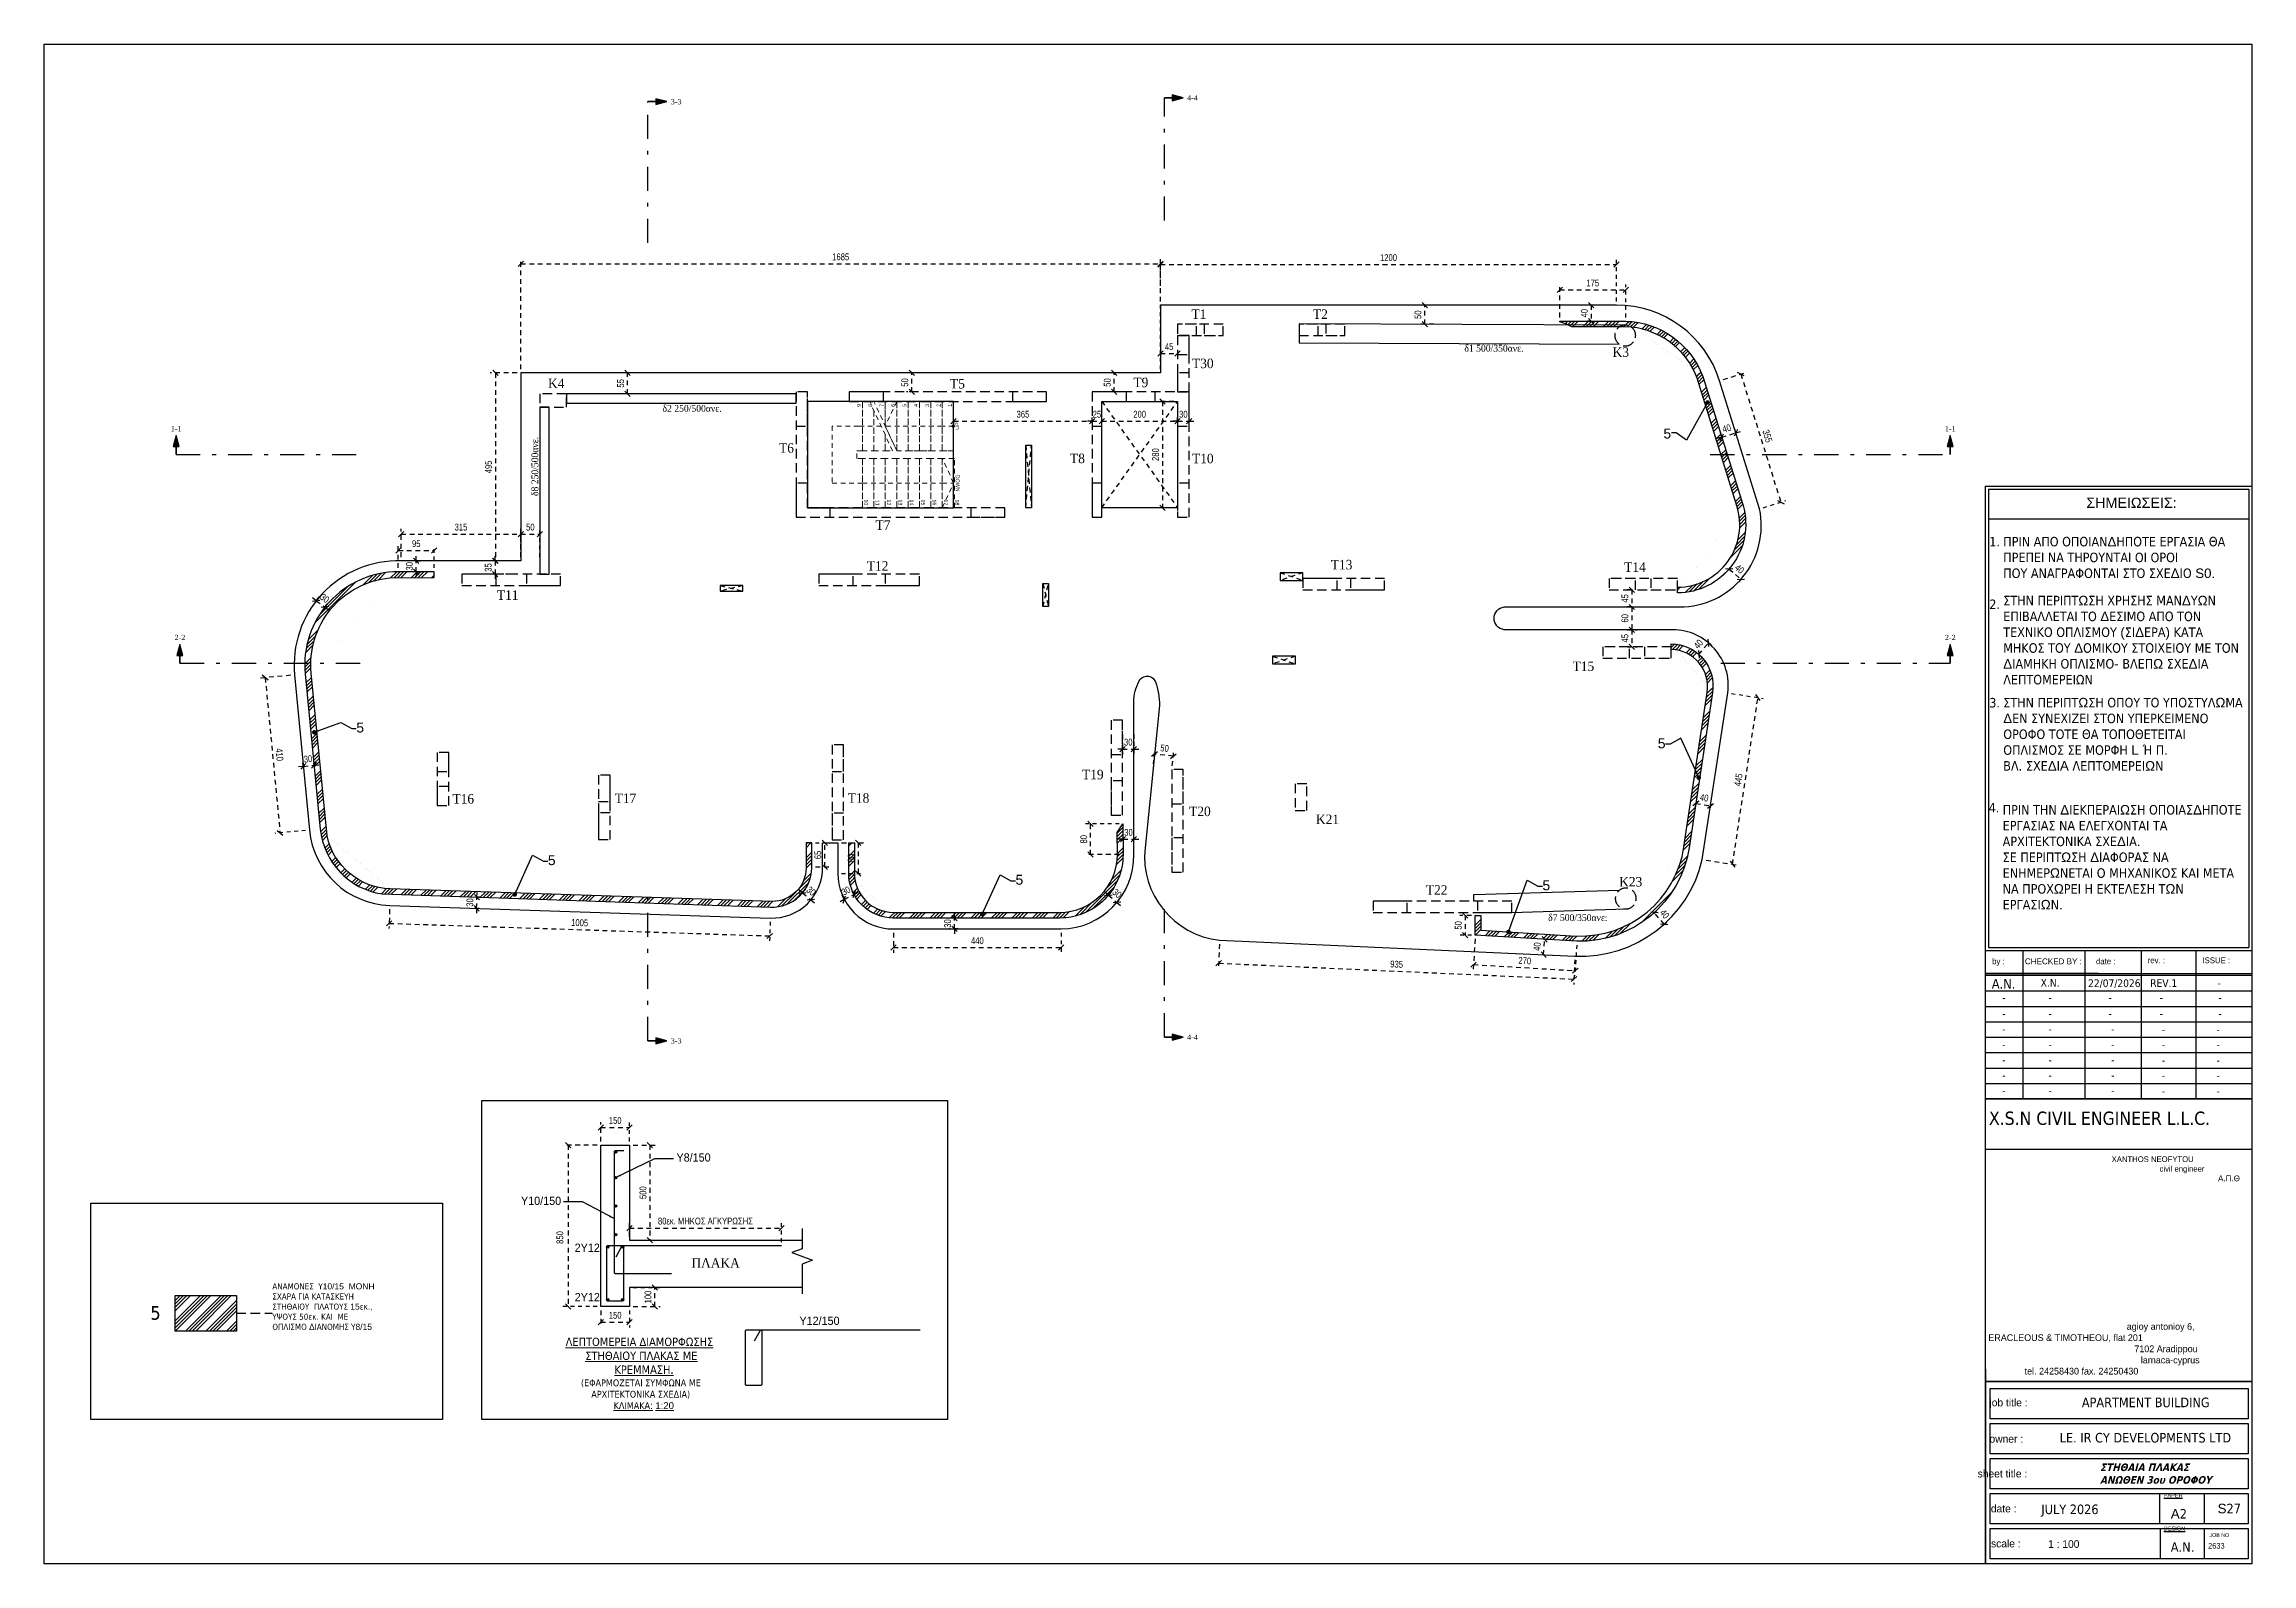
# Model space of a CAD drawing. Header units: millimetres. Extents: x -2171 to 1563, y -1758 to -1505.
# Drawn here: x -166.9 to -108.8, y -1630.3 to -1590.2 of the extents above; entities that cross this region are included whole.
import ezdxf
from ezdxf.enums import TextEntityAlignment as Align

# ---------------------------------------------------------------- set-up
doc = ezdxf.new("R2010")
doc.units = ezdxf.units.MM
doc.header["$PDMODE"] = 32
for name, pattern in [('DASHDOT', [25.4, 12.7, -6.35, 0, -6.35]), ('DASHED2', [0.375, 0.25, -0.125]), ('HIDDEN', [0.375, 0.25, -0.125]), ('HIDDEN2', [0.1875, 0.125, -0.0625])]:
    doc.linetypes.add(name, pattern=pattern)
doc.layers.get('Defpoints').update_dxf_attribs({"color": 6})
for name, color, linetype in [('-S-A3 PAGE', 3, 'Continuous'), ('-S-AKSONES', 50, 'DASHDOT'), ('-S_TEXT', 3, 'Continuous'), ('AM_5', 7, 'Continuous'), ('ANOIGMATA', 7, 'Continuous'), ('Col_Det_0', 7, 'Continuous'), ('Col_Det_1', 7, 'Continuous'), ('Col_Det_Fill_1', 7, 'Continuous'), ('DIASTASEIS', 7, 'Continuous'), ('Geo_Beam', 7, 'Continuous'), ('Geo_Col', 7, 'Continuous'), ('Geo_Lines', 7, 'Continuous'), ('Geo_Lines_3', 7, 'Continuous'), ('pinakaki', 153, 'Continuous'), ('Rods_Slab_0', 7, 'Continuous'), ('Sect_Line_Symbol', 7, 'Continuous'), ('SECTION', 94, 'Continuous'), ('STAIRS', 9, 'Continuous'), ('STITHAIO', 94, 'Continuous'), ('Text_Beam', 7, 'Continuous'), ('Text_Col_-1', 7, 'Continuous')]:
    doc.layers.add(name, color=color, linetype=linetype)
doc.layers.add('A-ANNO-DIMS', color=1, linetype='Continuous', lineweight=9)
doc.layers.add('TEXT', color=20, linetype='Continuous', lineweight=13)
doc.styles.add('1-100', font='arial.ttf', dxfattribs={"width": 0.8})
doc.styles.add('ag', font='arial.ttf', dxfattribs={"height": 0.25})
doc.styles.add('GENERATED_STYLE_1', font='arial.ttf')
doc.styles.add('S1Arl22_b_934_161', font='arial.ttf', dxfattribs={"width": 0.933629, "height": 0.002175})
doc.styles.add('S1TmsNwRmn1088_b_934_161', font='times.ttf', dxfattribs={"width": 0.933629, "height": 0.10875})
doc.styles.add('S1TmsNwRmn11_b_934_161', font='times.ttf', dxfattribs={"width": 0.933629, "height": 0.001087})
doc.styles.add('S1TmsNwRmn1359_b_934_161', font='times.ttf', dxfattribs={"width": 0.933629, "height": 0.135937})
doc.styles.get("Standard").update_dxf_attribs({"font": 'tahoma.ttf'})
doc.dimstyles.new('CHRISTOFOROS', dxfattribs={"dimscale": 0.2, "dimtxt": 0.25, "dimasz": 0.6, "dimexe": 0, "dimexo": 0, "dimgap": 0, "dimtad": 0, "dimdec": 0, "dimlfac": 100, "dimzin": 0, "dimdsep": 46, "dimtxsty": 'ag', "dimblk": 'ARCHTICK', "dimcen": 0, "dimclrd": 256, "dimclre": 256, "dimclrt": 1, "dimaunit": 1, "dimadec": 0, "dimazin": 0, "dimtfac": 1, "dimtdec": 0, "dimtofl": 0, "dimtmove": 0, "dimatfit": 3, "dimfxl": 1, "dimtolj": 1, "dimtzin": 0, "dimlwd": -1, "dimlwe": -1, "dimarcsym": 0})
doc.dimstyles.new('Copy of 1-100', dxfattribs={"dimtxt": 0.18, "dimasz": 0.14, "dimexe": 0.14, "dimexo": 0.1, "dimgap": 0.09, "dimtad": 1, "dimdec": 0, "dimlfac": 100, "dimrnd": 5, "dimzin": 5, "dimdsep": 46, "dimtxsty": '1-100', "dimblk": 'OBLIQUE', "dimcen": 0.09, "dimclrd": 1, "dimclre": 1, "dimclrt": 2, "dimadec": 0, "dimazin": 0, "dimtfac": 1, "dimtdec": 0, "dimtix": 1, "dimtmove": 2, "dimatfit": 3, "dimfxl": 5, "dimfxlon": 1, "dimtolj": 1, "dimtzin": 5, "dimarcsym": 0})
doc.dimstyles.new('dim 1-20', dxfattribs={"dimtxt": 0.18, "dimasz": 0.14, "dimexe": 0.14, "dimexo": 0.1, "dimgap": 0.09, "dimtad": 1, "dimdec": 0, "dimlfac": 200, "dimzin": 5, "dimdsep": 46, "dimtxsty": '1-100', "dimblk": 'OBLIQUE', "dimcen": 0.09, "dimclrd": 1, "dimclre": 1, "dimclrt": 2, "dimadec": 0, "dimazin": 0, "dimtfac": 1, "dimtdec": 0, "dimtix": 1, "dimtmove": 2, "dimatfit": 3, "dimldrblk": 'OBLIQUE', "dimfxl": 5, "dimfxlon": 1, "dimtolj": 1, "dimtzin": 5, "dimarcsym": 0})
pattern_1 = [(45, (584.48326, 0.0884), (-0.26940768, 0.26940768), []), (45, (584.57307, 0.0884), (-0.26940768, 0.26940768), []), (45, (584.66287, 0.0884), (-0.26940768, 0.26940768), []), (45, (584.75267, 0.0884), (-0.26940768, 0.26940768), [])]

msp = doc.modelspace()

# ---------------------------------------------------------------- texts
at = {"layer": '-S-AKSONES', "color": 3, "linetype": 'Continuous', "char_height": 0.2625, "width": 0.416093, "style": 'ag'}
for insert, attachment_point in [((-124.0871, -1600.6457), 9), ((-158.7171, -1608.126), 1), ((-124.2344, -1608.5433), 3), ((-153.6716, -1611.6205), 1), ((-141.3551, -1612.137), 1), ((-127.477, -1612.2834), 1)]:
    msp.add_mtext('5', dxfattribs=dict(at, insert=insert, attachment_point=attachment_point))
at = {"layer": '-S_TEXT', "attachment_point": 1}
for s, width, insert, char_height in [('\\A1;ΑΝΑΜΟΝΕΣ  Υ{\\fArial|b0|i0|c186|p34;10/15  \\fArial|b0|i0|c161|p34;ΜΟΝΗ} ΣΧΑΡΑ ΓΙΑ ΚΑΤΑΣΚΕΥΗ{\\fArial|b0|i0|c186|p34; }ΣΤΗΘΑΙΟΥ  ΠΛΑΤΟΥΣ {\\fArial|b0|i0|c161|p34;1\\fArial|b0|i0|c186|p34;5}εκ{\\fArial|b0|i0|c186|p34;., }ΥΨΟΥΣ 50εκ{\\fArial|b0|i0|c186|p34;. }ΚΑΙ {\\fArial|b0|i0|c186|p34; }ΜΕ ΟΠΛΙΣΜΟ {\\fArial|b0|i0|c186|p34;Δ}ΙΑΝΟΜΗΣ Υ{\\fArial|b0|i0|c186|p34;8/15}', 2.695595, (-160.9289, -1622.902), 0.16), ('\\A1;5', 4.518418, (-164.1405, -1623.5004), 0.36)]:
    msp.add_mtext_dynamic_manual_height_columns(s, width=width, gutter_width=0.8, heights=[0], dxfattribs=dict(at, insert=insert, char_height=char_height))
at = {"layer": '-S_TEXT', "ltscale": 5, "attachment_point": 1}
for s, insert, char_height, width in [('{\\fTahoma|b1|i1|c161|p34;\\C7;ΣΤΗΘΑΙΑ ΠΛΑΚΑΣ\\PΑΝΩΘΕΝ 3ου ΟΡΟΦΟΥ}', (-112.7922, -1627.6491), 0.2, 4.575107), ('{\\fBankGothic Lt BT|b0|i0|c161|p34;\\C7; 1 : \\fBankGothic Lt BT|b0|i0|c0|p34;10\\fBankGothic Lt BT|b0|i0|c161|p34;0}', (-114.2334, -1629.6709), 0.201875, 3.338181)]:
    msp.add_mtext(s, dxfattribs=dict(at, insert=insert, char_height=char_height, width=width))
at = {"layer": '-S_TEXT', "ltscale": 5, "insert": (-109.6938, -1628.7101), "char_height": 0.252344, "attachment_point": 1}
msp.add_mtext_dynamic_manual_height_columns('{\\fArial|b0|i0|c186|p34;S}27', width=10.893157, gutter_width=1, heights=[0], dxfattribs=at)
at = {"layer": 'A-ANNO-DIMS', "color": 7, "linetype": 'Continuous', "insert": (-153.3771, -1624.3338), "char_height": 0.2, "width": 4.491897, "attachment_point": 1}
msp.add_mtext('\\pi0.17287;{\\H1.1x;\\LΛΕΠΤΟΜΕΡΕΙΑ ΔΙΑΜΟΡΦΩΣΗΣ \\P\\pi0.68962;ΣΤΗΘΑΙΟΥ ΠΛΑΚΑΣ ΜΕ \\P\\pi1.458;ΚΡΕΜΜΑΣΗ.\\P\\pi0.57609;\\H0.81818x;\\l(ΕΦΑΡΜΟΖΕΤΑΙ ΣΥΜΦΩΝΑ ΜΕ \\P\\pi0.8485;ΑΡΧΙΤΕΚΤΟΝΙΚΑ ΣΧΕΔΙΑ) \\P\\pi1.4365;\\LΚΛΙΜΑΚΑ\\fArial|b0|i0|c186|p34;: 1:20}', dxfattribs=at)
at = {"layer": 'Col_Det_0', "color": 7, "style": 'S1Arl22_b_934_161', "width": 0.933629}
for s, p in [('Y8/150', (-150.2842, -1619.6945)), ('Y10/150', (-154.3793, -1620.8367)), ('2Y12', (-152.9661, -1622.0734)), ('2Y12', (-152.9661, -1623.3752)), ('Y12/150', (-147.0461, -1623.9985))]:
    msp.add_text(s, height=0.2175, dxfattribs=at).set_placement(p)
at = {"layer": 'Sect_Line_Symbol', "color": 2, "style": 'S1TmsNwRmn1359_b_934_161', "width": 0.933629}
for s, p in [('3-3', (-150.4352, -1591.7652)), ('4-4', (-136.8352, -1591.6652)), ('3-3', (-150.4352, -1616.5152)), ('4-4', (-136.8352, -1616.4152))]:
    msp.add_text(s, height=0.13594, dxfattribs=at).set_placement(p, align=Align.MIDDLE_LEFT)
for s, p in [('1-1', (-163.4638, -1600.3152)), ('1-1', (-116.7352, -1600.3152)), ('2-2', (-163.3638, -1605.8152)), ('2-2', (-116.7352, -1605.8152))]:
    msp.add_text(s, height=0.13594, dxfattribs=at).set_placement(p, align=Align.TOP_CENTER)
at = {"layer": 'STAIRS', "color": 8, "linetype": 'HIDDEN2', "lineweight": 13, "char_height": 0.1, "attachment_point": 4, "style": 'GENERATED_STYLE_1'}
for s, insert, rotation in [('\\A1;9', (-145.48, -1599.8065), 90), ('\\A1;8', (-145.18, -1599.8065), 90), ('\\A1;7', (-144.8809, -1599.8065), 90), ('\\A1;6', (-144.58, -1599.8065), 90), ('\\A1;5', (-144.28, -1599.8065), 90), ('\\A1;4', (-143.9809, -1599.8065), 90), ('\\A1;3', (-143.68, -1599.8065), 90), ('\\A1;2', (-143.3809, -1599.8065), 90), ('\\A1;1', (-143.0809, -1599.8065), 90), ('\\A1;UP', (-142.89, -1600.4105), 90), ('\\A1;DOWN', (-142.8803, -1601.5981), 270), ('\\A1;10', (-145.2903, -1602.2477), 270), ('\\A1;11', (-144.9894, -1602.2579), 270), ('\\A1;12', (-144.6894, -1602.2477), 270), ('\\A1;13', (-144.3903, -1602.2477), 270), ('\\A1;14', (-144.0894, -1602.2477), 270), ('\\A1;15', (-143.7903, -1602.2477), 270), ('\\A1;16', (-143.4903, -1602.2477), 270), ('\\A1;17', (-143.1894, -1602.2477), 270), ('\\A1;18', (-142.8903, -1602.2477), 270)]:
    msp.add_mtext(s, dxfattribs=dict(at, insert=insert, rotation=rotation))
at = {"layer": 'Text_Beam', "color": 3, "style": 'S1TmsNwRmn1088_b_934_161', "width": 0.933629}
for s, rotation, p in [(' δ1 500/350ανε.', 360, (-129.5965, -1598.3523)), (' δ8 250/500ανε.', 90, (-153.9256, -1602.22))]:
    msp.add_text(s, height=0.18, rotation=rotation, dxfattribs=at).set_placement(p)
for s, p in [(' δ2 250/500ανε.', (-150.7162, -1599.9375)), (' δ7 500/350ανε.', (-127.3899, -1613.3552))]:
    msp.add_text(s, height=0.18, dxfattribs=at).set_placement(p)
at = {"layer": 'Text_Col_-1', "color": 200, "style": 'S1TmsNwRmn11_b_934_161', "width": 0.933629}
for s, p in [('T1', (-136.7208, -1597.4889)), ('T2', (-133.5189, -1597.49)), ('K3', (-125.6274, -1598.491)), ('T9', (-138.2491, -1599.2875)), ('T30', (-136.7054, -1598.7871)), ('K4', (-153.6686, -1599.3146)), ('T5', (-143.0801, -1599.3227)), ('T6', (-147.5828, -1601.0161)), ('T8', (-139.9194, -1601.2902)), ('T10', (-136.705, -1601.2937)), ('T7', (-145.0422, -1603.0484)), ('T12', (-145.2712, -1604.1238)), ('T13', (-133.0499, -1604.0894)), ('T14', (-125.3239, -1604.1554)), ('T11', (-155.0143, -1604.8927)), ('T15', (-126.6814, -1606.7679)), ('T19', (-139.6025, -1609.6199)), ('T16', (-156.1845, -1610.2591)), ('T17', (-151.9114, -1610.2465)), ('T18', (-145.7738, -1610.2388)), ('T20', (-136.7815, -1610.5911)), ('K21', (-133.4412, -1610.8018)), ('T22', (-130.547, -1612.6612)), ('K23', (-125.4542, -1612.4458)), ('ΠΛΑΚΑ', (-149.8917, -1622.4904))]:
    msp.add_text(s, height=0.25, dxfattribs=at).set_placement(p)

# ---------------------------------------------------------------- blocks, each defined once
blk = doc.blocks.new('PINAKAKI')
at = {"layer": '-S-A3 PAGE', "ltscale": 5}
blk.add_line((121995.588, -208359.262), (121988.733, -208359.262), dxfattribs=at)
at = {"color": 0}
for p, q in [((121988.65, -208358.392), (121988.65, -208373.351)), ((121988.65, -208358.392), (121995.67, -208358.392)), ((121988.733, -208358.475), (121988.733, -208370.548)), ((121988.733, -208358.475), (121995.588, -208358.475)), ((121995.588, -208358.475), (121995.588, -208370.548)), ((121995.67, -208358.392), (121995.669, -208370.631)), ((121988.649, -208370.631), (121995.669, -208370.631)), ((121988.732, -208370.548), (121995.587, -208370.548)), ((121989.64, -208370.631), (121989.64, -208374.541)), ((121991.28, -208374.541), (121991.28, -208370.631)), ((121992.766, -208374.541), (121992.766, -208370.631)), ((121994.208, -208374.541), (121994.208, -208370.631)), ((121991.624, -208371.24), (121988.651, -208371.24)), ((121988.651, -208371.24), (121995.67, -208371.24)), ((121995.67, -208371.291), (121988.651, -208371.291)), ((121995.67, -208371.24), (121995.67, -208371.291)), ((121995.67, -208375.87), (121988.651, -208375.87)), ((121988.651, -208381.659), (121988.651, -208386.792)), ((121988.774, -208382.974), (121988.774, -208382.175)), ((121988.774, -208383.895), (121988.774, -208383.096)), ((121988.774, -208384.816), (121988.774, -208384.018)), ((121988.774, -208385.738), (121988.774, -208384.939)), ((121988.774, -208386.659), (121988.774, -208385.861))]:
    blk.add_line(p, q, dxfattribs=at)
at = {"color": 3}
blk.add_line((121995.67, -208372.455), (121995.67, -208374.541), dxfattribs=at)
at = {"color": 0}
for points in [[(121988.651, -208370.631), (121995.67, -208370.631), (121995.67, -208374.541), (121988.651, -208374.541)], [(121988.651, -208370.631), (121995.67, -208370.631), (121995.67, -208374.541), (121988.651, -208374.541)], [(121988.651, -208374.541), (121995.67, -208374.541), (121995.67, -208381.988), (121988.651, -208381.988)], [(121988.651, -208381.988), (121995.67, -208381.988), (121995.67, -208386.792), (121988.651, -208386.792)]]:
    blk.add_lwpolyline(points, close=True, dxfattribs=at)
for points in [[(121988.651, -208371.697), (121995.67, -208371.697)], [(121988.651, -208372.103), (121995.67, -208372.103)], [(121988.651, -208372.51), (121995.67, -208372.51)], [(121988.651, -208372.916), (121995.67, -208372.916)], [(121988.651, -208373.322), (121995.67, -208373.322)], [(121988.651, -208373.728), (121995.67, -208373.728)], [(121988.651, -208374.135), (121995.67, -208374.135)], [(121988.774, -208382.175), (121995.574, -208382.175), (121995.574, -208382.974), (121988.774, -208382.974)], [(121988.774, -208383.096), (121995.574, -208383.096), (121995.574, -208383.895), (121988.774, -208383.895)], [(121988.774, -208384.018), (121995.574, -208384.018), (121995.574, -208384.816), (121988.774, -208384.816)], [(121988.774, -208384.939), (121995.574, -208384.939), (121995.574, -208385.738), (121988.774, -208385.738)], [(121993.239, -208384.939), (121993.239, -208385.738)], [(121994.417, -208384.939), (121994.417, -208385.738)], [(121988.774, -208385.861), (121995.574, -208385.861), (121995.574, -208386.659), (121988.774, -208386.659)], [(121993.259, -208385.861), (121993.259, -208386.659)], [(121994.417, -208385.861), (121994.417, -208386.659)]]:
    blk.add_lwpolyline(points, dxfattribs=at)
blk.add_lwpolyline([(121988.651, -208374.541), (121995.67, -208374.541)])
at = {"layer": '-S_TEXT', "color": 3}
for s, p in [('1.', (121988.755, -208359.983)), ('2.', (121988.755, -208361.633)), ('3.', (121988.755, -208364.226)), ('4.', (121988.739, -208366.994))]:
    blk.add_text(s, height=0.25, dxfattribs=at).set_placement(p)
at = {"layer": '-S_TEXT', "color": 3, "char_height": 0.25, "attachment_point": 1}
for s, insert in [('ΠΡΙΝ ΑΠΟ ΟΠΟΙΑΝ{\\fArial|b0|i0|c186|p34;Δ}ΗΠΟΤΕ ΕΡΓΑΣΙΑ ΘΑ ΠΡΕΠΕΙ ΝΑ ΤΗΡΟΥΝΤΑΙ ΟΙ ΟΡΟΙ\\PΠΟΥ ΑΝΑΓΡΑΦΟΝΤΑΙ ΣΤΟ ΣΧΕ{\\fArial|b0|i0|c186|p34;Δ}ΙΟ {\\fArial|b0|i0|c186|p34;S0.}', (121989.123, -208359.731)), ('ΣΤΗΝ ΠΕΡΙΠΤ{\\fArial|b0|i0|c186|p34;Ω}ΣΗ ΧΡΗΣΗΣ ΜΑΝ{\\fArial|b0|i0|c186|p34;Δ}Υ{\\fArial|b0|i0|c186|p34;Ω}Ν ΕΠΙΒΑΛΛΕΤΑΙ ΤΟ {\\fArial|b0|i0|c186|p34;Δ}ΕΣΙΜΟ ΑΠΟ ΤΟΝ ΤΕΧΝΙΚΟ ΟΠΛΙΣΜΟΥ {\\fArial|b0|i0|c186|p34;(}ΣΙ{\\fArial|b0|i0|c186|p34;Δ}ΕΡΑ{\\fArial|b0|i0|c186|p34;) }ΚΑΤΑ ΜΗΚΟΣ ΤΟΥ {\\fArial|b0|i0|c186|p34;Δ}ΟΜΙΚΟΥ ΣΤΟΙΧΕΙΟΥ ΜΕ ΤΟΝ {\\fArial|b0|i0|c186|p34;Δ}ΙΑΜΗΚΗ ΟΠΛΙΣΜΟ{\\fArial|b0|i0|c186|p34;- }ΒΛΕΠ{\\fArial|b0|i0|c186|p34;Ω }ΣΧΕ{\\fArial|b0|i0|c186|p34;Δ}ΙΑ ΛΕΠΤΟΜΕΡΕΙΩΝ', (121989.123, -208361.284)), ('ΣΤΗΝ ΠΕΡΙΠΤ{\\fArial|b0|i0|c186|p34;Ω}ΣΗ ΟΠΟΥ ΤΟ ΥΠΟΣΤΥΛ{\\fArial|b0|i0|c186|p34;Ω}ΜΑ {\\fArial|b0|i0|c186|p34;Δ}ΕΝ ΣΥΝΕΧΙΖΕΙ ΣΤΟΝ ΥΠΕΡΚΕΙΜΕΝΟ ΟΡΟΦΟ ΤΟΤΕ ΘΑ ΤΟΠΟΘΕΤΕΙΤΑΙ ΟΠΛΙΣΜΟΣ ΣΕ ΜΟΡΦΗ {\\fArial|b0|i0|c186|p34;L }Ή Π{\\fArial|b0|i0|c186|p34;.  \\P}ΒΛ{\\fArial|b0|i0|c186|p34;. }ΣΧΕ{\\fArial|b0|i0|c186|p34;Δ}Ι{\\fArial|b0|i0|c186|p34;A }ΛΕΠΤΟΜΕΡΕΙ{\\fArial|b0|i0|c186|p34;Ω}Ν', (121989.123, -208363.973)), ('ΠΡΙΝ ΤΗΝ {\\fArial|b0|i0|c186|p34;Δ}ΙΕΚΠΕΡΑΙ{\\fArial|b0|i0|c186|p34;Ω}ΣΗ ΟΠΟΙΑΣ{\\fArial|b0|i0|c186|p34;Δ}ΗΠΟΤΕ ΕΡΓΑΣΙΑΣ ΝΑ ΕΛΕΓΧΟΝΤΑΙ ΤΑ ΑΡΧΙΤΕΚΤΟΝΙΚΑ ΣΧΕ{\\fArial|b0|i0|c186|p34;Δ}ΙΑ{\\fArial|b0|i0|c186|p34;.\\P}ΣΕ ΠΕΡΙΠΤ{\\fArial|b0|i0|c186|p34;Ω}ΣΗ {\\fArial|b0|i0|c186|p34;Δ}ΙΑΦΟΡΑΣ ΝΑ ΕΝΗΜΕΡ{\\fArial|b0|i0|c186|p34;Ω}ΝΕΤΑΙ Ο ΜΗΧΑΝΙΚΟΣ ΚΑΙ ΜΕΤΑ ΝΑ ΠΡΟΧ{\\fArial|b0|i0|c186|p34;Ω}ΡΕΙ Η ΕΚΤΕΛΕΣΗ Τ{\\fArial|b0|i0|c186|p34;Ω}Ν ΕΡΓΑΣΙ{\\fArial|b0|i0|c186|p34;Ω}Ν{\\fArial|b0|i0|c186|p34;.}', (121989.107, -208366.797))]:
    blk.add_mtext_dynamic_manual_height_columns(s, width=6.38621, gutter_width=1, heights=[0], dxfattribs=dict(at, insert=insert))
at = {"layer": 'ANOIGMATA', "attachment_point": 1}
for s, insert, char_height, width in [('\\pi4.5494;{\\fBankGothic Lt BT|b0|i0|c0|p34;\\H1.5x;\\C7;XANTHOS NEOFYTOU\\P\\pi5.8103;civil engineer\\P\\pi7.351;\\fArial|b0|i0|c161|p34;Α.Π.Θ}', (121987.429, -208376.054), 0.10094, 7.9171), ('\\pi4.88765;{\\fBankGothic Lt BT|b0|i0|c161|p34;\\H1.1667x;\\C0;agioy antonioy 6,\\P\\pi1.24243;ERACLEOUS & TIMOTHEOU, flat 201\\P\\pi5.08735;7102 Aradippou\\P\\pi5.25915;larnaca-cyprus\\P\\pi2.19835;tel. 24258430 fax. 24250430}', (121987.487, -208380.449), 0.15141, 8.05841), ('\\pi1.00598;{\\fBankGothic Lt BT|b0|i0|c0|p34;\\H1.5x;\\C7; \\H1.3333x; job title :}', (121987.622, -208382.441), 0.10094, 3.33818), ('\\A1;{\\H0.99983x;\\C7;APARTMENT BUILDING  \\H0.75013x;  }', (121991.193, -208382.412), 0.25234, 5.34758), ('\\pi1.54818;{\\fBankGothic Lt BT|b0|i0|c0|p34;\\H1.5x;\\C7; \\H1.3333x; owner :}', (121987.081, -208383.397), 0.10094, 3.33818), ('\\A1;{\\C7;LE. IR CY DEVELOPMENTS LTD  }', (121990.609, -208383.342), 0.2523, 5.34758), ('{\\fBankGothic Lt BT|b0|i0|c0|p34;\\C7;     sheet title :}', (121988.074, -208384.313), 0.20187, 3.33818), ('\\pi1.98789;{\\fBankGothic Lt BT|b0|i0|c0|p34;\\C7; date :}', (121986.733, -208385.234), 0.20187, 3.33818), ('{\\fTahoma|b0|i0|c0|p34;\\C7;JULY 2026}', (121990.127, -208385.229), 0.25234, 4.57511), ('\\pi1.70638;{\\fBankGothic Lt BT|b0|i0|c161|p34;\\H0.5x;\\L\\C7;PAPER\\H2x;\\l }', (121991.643, -208384.933), 0.2125, 3.51387), ('\\pi1.70638;{\\fBankGothic Lt BT|b0|i0|c0|p34;\\H0.5x;\\L\\C7;DESIGN\\H2x;\\l }', (121991.643, -208385.808), 0.2125, 3.51387), ('\\pi0.81053;{\\fBankGothic Lt BT|b0|i0|c0|p34;\\C7;JOB NO}', (121993.744, -208385.984), 0.10094, 3.33818), ('\\pi1.77876;{\\fBankGothic Lt BT|b0|i0|c0|p34;\\C7; scale :}', (121986.947, -208386.155), 0.20187, 3.33818), ('\\pi1.1781;{\\fBankGothic Lt BT|b0|i0|c161|p34;\\C7;2\\fBankGothic Lt BT|b0|i0|c0|p34;633}', (121993.339, -208386.244), 0.14671, 4.85205)]:
    blk.add_mtext(s, dxfattribs=dict(at, insert=insert, char_height=char_height, width=width))
at = {"layer": 'ANOIGMATA', "char_height": 0.25234, "attachment_point": 1}
for s, insert in [('{\\fArial|b0|i0|c186|p34;A}2', (121993.535, -208385.347)), ('A{\\fArial|b0|i0|c186|p34;.}N{\\fArial|b0|i0|c186|p34;.}', (121993.535, -208386.222))]:
    blk.add_mtext_dynamic_manual_height_columns(s, width=10.89316, gutter_width=1, heights=[0], dxfattribs=dict(at, insert=insert))
at = {"layer": 'pinakaki', "ltscale": 0.005, "insert": (121991.31, -208358.698), "char_height": 0.26955, "width": 6.67467, "attachment_point": 1}
blk.add_mtext('{\\fArial|b0|i0|c161|p34;ΣΗΜΕΙΩΣΕΙΣ:}', dxfattribs=at)
at = {"layer": 'TEXT', "color": 0, "attachment_point": 1}
for s, insert, char_height, width in [('\\pi0.20581;{\\fBankGothic Lt BT|b0|i0|c161|p34;\\C7;by :}', (121988.625, -208370.839), 0.15234, 0.91751), ('\\pi0.49205;{\\fArial|b0|i0|c186|p34;\\C7;CHECKED BY\\fBankGothic Lt BT|b0|i0|c161|p34; :}', (121989.201, -208370.839), 0.15234, 2.53906), ('\\pi0.83455;{\\fBankGothic Lt BT|b0|i0|c0|p34;\\C7;date :}', (121990.732, -208370.839), 0.15234, 2.53906), ('{\\fBankGothic Lt BT|b0|i0|c161|p34;\\C7;rev\\fBankGothic Lt BT|b0|i0|c0|p34;.\\fBankGothic Lt BT|b0|i0|c161|p34; :}', (121992.929, -208370.812), 0.152344, 2.53906), ('{\\fBankGothic Lt BT|b0|i0|c0|p34;\\C7;ISSUE\\fBankGothic Lt BT|b0|i0|c161|p34; :}', (121994.371, -208370.812), 0.15234, 2.53906), ('\\pi0.19627;{\\C7;A\\fTahoma|b0|i0|c161|p34;.\\fTahoma|b0|i0|c0|p34;N\\fTahoma|b0|i0|c161|p34;.}', (121988.625, -208371.379), 0.25391, 1.01563), ('\\pi1.02419;{\\H0.8x;\\C7;X.N.}', (121989.084, -208371.379), 0.25391, 2.53906), ('{\\fTahoma|b0|i0|c0|p34;\\C7;22\\fTahoma|b0|i0|c161|p34;/\\fTahoma|b0|i0|c0|p34;07\\fTahoma|b0|i0|c161|p34;/202\\fTahoma|b0|i0|c0|p34;6}', (121991.357, -208371.391), 0.203125, 1.35307), ('\\pi0.28843;{\\H0.8x;\\C7;REV.1}', (121992.706, -208371.388), 0.25391, 1.26753), ('\\pi0.54551;{\\H0.8x;\\C7; \\fTahoma|b0|i0|c161|p34;-}', (121994.148, -208371.388), 0.25391, 1.26753), ('\\pi0.46934;{\\H0.8x;\\C7;-}', (121988.625, -208371.768), 0.25391, 1.01563), ('\\pi1.23106;{\\H0.8x;\\C7;-}', (121989.084, -208371.768), 0.25391, 2.53906), ('\\pi1.09396;{\\H0.8x;\\C7;   -}', (121990.571, -208371.768), 0.25391, 2.53906), ('\\pi1.23106;{\\H0.8x;\\C7;-}', (121992.012, -208371.768), 0.25391, 2.53906), ('\\pi1.23106;{\\H0.8x;\\C7;-}', (121993.558, -208371.768), 0.25391, 2.53906), ('\\pi0.46934;{\\H0.8x;\\C7;-}', (121988.625, -208372.192), 0.25391, 1.01563), ('\\pi1.23106;{\\H0.8x;\\C7;-}', (121989.084, -208372.192), 0.25391, 2.53906), ('\\pi1.09396;{\\H0.8x;\\C7;   -}', (121990.571, -208372.192), 0.25391, 2.53906), ('\\pi1.23106;{\\H0.8x;\\C7;-}', (121992.012, -208372.192), 0.25391, 2.53906), ('\\pi1.23106;{\\H0.8x;\\C7;-}', (121993.558, -208372.192), 0.25391, 2.53906), ('\\pi0.46934;{\\H0.8x;\\C7;-}', (121988.625, -208372.598), 0.25391, 1.01563), ('\\pi0.46934;{\\H0.8x;\\C7;-}', (121988.625, -208373.004), 0.25391, 1.01563), ('\\pi1.23106;{\\H0.8x;\\C7;-}', (121989.084, -208372.598), 0.25391, 2.53906), ('\\pi1.23106;{\\H0.8x;\\C7;-}', (121989.084, -208373.004), 0.25391, 2.53906), ('\\pi1.23106;{\\H0.8x;\\C7;-}', (121990.732, -208372.598), 0.25391, 2.53906), ('\\pi1.23106;{\\H0.8x;\\C7;-}', (121990.732, -208373.004), 0.25391, 2.53906), ('\\pi0.5953;{\\fTahoma|b0|i0|c161|p34;\\H0.8x;\\C7;-}', (121992.706, -208372.607), 0.25391, 1.26753), ('\\pi0.5953;{\\fTahoma|b0|i0|c161|p34;\\H0.8x;\\C7;-}', (121992.706, -208373.013), 0.25391, 1.26753), ('\\pi0.5953;{\\fTahoma|b0|i0|c161|p34;\\H0.8x;\\C7;-}', (121994.148, -208372.607), 0.25391, 1.26753), ('\\pi0.5953;{\\fTahoma|b0|i0|c161|p34;\\H0.8x;\\C7;-}', (121994.148, -208373.013), 0.25391, 1.26753), ('\\pi0.46934;{\\H0.8x;\\C7;-}', (121988.625, -208373.41), 0.25391, 1.01563), ('\\pi1.23106;{\\H0.8x;\\C7;-}', (121989.084, -208373.41), 0.25391, 2.53906), ('\\pi1.23106;{\\H0.8x;\\C7;-}', (121990.732, -208373.41), 0.25391, 2.53906), ('\\pi0.5953;{\\fTahoma|b0|i0|c161|p34;\\H0.8x;\\C7;-}', (121992.706, -208373.419), 0.25391, 1.26753), ('\\pi0.5953;{\\fTahoma|b0|i0|c161|p34;\\H0.8x;\\C7;-}', (121994.148, -208373.419), 0.25391, 1.26753), ('\\pi0.46934;{\\H0.8x;\\C7;-}', (121988.625, -208373.817), 0.25391, 1.01563), ('\\pi0.46934;{\\H0.8x;\\C7;-}', (121988.625, -208374.223), 0.25391, 1.01563), ('\\pi1.23106;{\\H0.8x;\\C7;-}', (121989.084, -208373.817), 0.25391, 2.53906), ('\\pi1.23106;{\\H0.8x;\\C7;-}', (121989.084, -208374.223), 0.25391, 2.53906), ('\\pi1.23106;{\\H0.8x;\\C7;-}', (121990.732, -208373.817), 0.25391, 2.53906), ('\\pi1.23106;{\\H0.8x;\\C7;-}', (121990.732, -208374.223), 0.25391, 2.53906), ('\\pi0.5953;{\\fTahoma|b0|i0|c161|p34;\\H0.8x;\\C7;-}', (121992.706, -208373.826), 0.25391, 1.26753), ('\\pi0.5953;{\\fTahoma|b0|i0|c161|p34;\\H0.8x;\\C7;-}', (121992.706, -208374.232), 0.25391, 1.26753), ('\\pi0.5953;{\\fTahoma|b0|i0|c161|p34;\\H0.8x;\\C7;-}', (121994.148, -208373.826), 0.25391, 1.26753), ('\\pi0.5953;{\\fTahoma|b0|i0|c161|p34;\\H0.8x;\\C7;-}', (121994.148, -208374.232), 0.25391, 1.26753), ('X.S.N CIVIL ENGINEER L.L.C.\\P', (121988.746, -208374.875), 0.35, 6.92207)]:
    blk.add_mtext(s, dxfattribs=dict(at, insert=insert, char_height=char_height, width=width))
at = {"layer": 'TEXT', "insert": (121992.706, -208371.388), "char_height": 0.25391, "width": 1.26753, "attachment_point": 1}
blk.add_mtext('{\\fTahoma|b0|i0|c0|p34;\\H0.8x;\\C7; }', dxfattribs=at)
blk = doc.blocks.new('_Oblique')
at = {"color": 0, "linetype": 'ByBlock', "lineweight": -2}
blk.add_line((-0.5, -0.5), (0.5, 0.5), dxfattribs=at)
blk = doc.blocks.new('*D1245')
at = {"layer": 'A-ANNO-DIMS', "color": 1, "linetype": 'HIDDEN', "lineweight": -2, "ltscale": 0.5, "transparency": 16777216}
blk.add_line((-137.185, -1599.665), (-137.625, -1599.665), dxfattribs=at)
at = {"layer": 'A-ANNO-DIMS', "color": 1, "linetype": 'DASHED2', "lineweight": -2, "ltscale": 0.5, "transparency": 16777216}
blk.add_line((-137.485, -1599.665), (-137.485, -1602.465), dxfattribs=at)
at = {"layer": 'A-ANNO-DIMS', "color": 1, "linetype": 'HIDDEN2', "lineweight": -2, "ltscale": 0.5, "transparency": 16777216}
blk.add_line((-137.185, -1602.465), (-137.625, -1602.465), dxfattribs=at)
at = {"layer": 'Defpoints', "color": 0, "ltscale": 0.5, "transparency": 16777216}
for p in [(-137.085, -1599.665), (-137.485, -1602.465), (-137.085, -1602.465)]:
    blk.add_point(p, dxfattribs=at)
at = {"layer": 'A-ANNO-DIMS', "color": 1, "lineweight": -2, "ltscale": 0.5, "transparency": 16777216, "xscale": 0.14, "yscale": 0.14, "zscale": 0.14}
for p, rotation in [((-137.485, -1599.665), 90), ((-137.485, -1602.465), 270)]:
    blk.add_blockref('_Oblique', p, dxfattribs=dict(at, rotation=rotation))
at = {"layer": 'A-ANNO-DIMS', "color": 2, "ltscale": 0.5, "transparency": 16777216, "insert": (-137.667, -1601.065), "char_height": 0.18, "attachment_point": 5, "rotation": 90, "style": '1-100'}
blk.add_mtext('\\A1;280', dxfattribs=at)
blk = doc.blocks.new('*D1246')
at = {"layer": 'A-ANNO-DIMS', "color": 1, "linetype": 'HIDDEN', "lineweight": -2, "ltscale": 0.5, "transparency": 16777216}
blk.add_line((-142.985, -1600.156), (-142.985, -1600.325), dxfattribs=at)
at = {"layer": 'A-ANNO-DIMS', "color": 1, "linetype": 'DASHED2', "lineweight": -2, "ltscale": 0.5, "transparency": 16777216}
blk.add_line((-142.985, -1600.185), (-139.335, -1600.185), dxfattribs=at)
at = {"layer": 'A-ANNO-DIMS', "color": 1, "linetype": 'HIDDEN2', "lineweight": -2, "ltscale": 0.5, "transparency": 16777216}
blk.add_line((-139.335, -1600.215), (-139.335, -1600.045), dxfattribs=at)
at = {"layer": 'Defpoints', "color": 0, "ltscale": 0.5, "transparency": 16777216}
for p in [(-142.985, -1600.056), (-139.335, -1600.185), (-139.335, -1600.315)]:
    blk.add_point(p, dxfattribs=at)
at = {"layer": 'A-ANNO-DIMS', "color": 1, "lineweight": -2, "ltscale": 0.5, "transparency": 16777216, "xscale": 0.14, "yscale": 0.14, "zscale": 0.14, "rotation": 180}
blk.add_blockref('_Oblique', (-142.985, -1600.185), dxfattribs=at)
at = {"layer": 'A-ANNO-DIMS', "color": 1, "lineweight": -2, "ltscale": 0.5, "transparency": 16777216, "xscale": 0.14, "yscale": 0.14, "zscale": 0.14}
blk.add_blockref('_Oblique', (-139.335, -1600.185), dxfattribs=at)
at = {"layer": 'A-ANNO-DIMS', "color": 2, "ltscale": 0.5, "transparency": 16777216, "insert": (-141.16, -1600.003), "char_height": 0.18, "attachment_point": 5, "style": '1-100'}
blk.add_mtext('\\A1;365', dxfattribs=at)
blk = doc.blocks.new('*D1247')
at = {"layer": 'A-ANNO-DIMS', "color": 1, "linetype": 'DASHED2', "lineweight": -2, "ltscale": 0.5, "transparency": 16777216}
for p, q in [((-139.335, -1600.185), (-139.475, -1600.185)), ((-139.335, -1600.185), (-139.085, -1600.185)), ((-139.085, -1600.185), (-138.945, -1600.185))]:
    blk.add_line(p, q, dxfattribs=at)
at = {"layer": 'A-ANNO-DIMS', "color": 1, "linetype": 'HIDDEN', "lineweight": -2, "ltscale": 0.5, "transparency": 16777216}
blk.add_line((-139.335, -1600.215), (-139.335, -1600.045), dxfattribs=at)
at = {"layer": 'A-ANNO-DIMS', "color": 1, "linetype": 'HIDDEN2', "lineweight": -2, "ltscale": 0.5, "transparency": 16777216}
blk.add_line((-139.085, -1600.215), (-139.085, -1600.045), dxfattribs=at)
at = {"layer": 'Defpoints', "color": 0, "ltscale": 0.5, "transparency": 16777216}
for p in [(-139.085, -1600.185), (-139.335, -1600.315), (-139.085, -1600.315)]:
    blk.add_point(p, dxfattribs=at)
at = {"layer": 'A-ANNO-DIMS', "color": 1, "lineweight": -2, "ltscale": 0.5, "transparency": 16777216, "xscale": 0.14, "yscale": 0.14, "zscale": 0.14}
blk.add_blockref('_Oblique', (-139.335, -1600.185), dxfattribs=at)
at = {"layer": 'A-ANNO-DIMS', "color": 1, "lineweight": -2, "ltscale": 0.5, "transparency": 16777216, "xscale": 0.14, "yscale": 0.14, "zscale": 0.14, "rotation": 180}
blk.add_blockref('_Oblique', (-139.085, -1600.185), dxfattribs=at)
at = {"layer": 'A-ANNO-DIMS', "color": 2, "ltscale": 0.5, "transparency": 16777216, "insert": (-139.21, -1600.003), "char_height": 0.18, "attachment_point": 5, "style": '1-100'}
blk.add_mtext('\\A1;25', dxfattribs=at)
blk = doc.blocks.new('*D1248')
at = {"layer": 'A-ANNO-DIMS', "color": 1, "linetype": 'HIDDEN', "lineweight": -2, "ltscale": 0.5, "transparency": 16777216}
blk.add_line((-139.085, -1600.215), (-139.085, -1600.045), dxfattribs=at)
at = {"layer": 'A-ANNO-DIMS', "color": 1, "linetype": 'DASHED2', "lineweight": -2, "ltscale": 0.5, "transparency": 16777216}
blk.add_line((-139.085, -1600.185), (-137.085, -1600.185), dxfattribs=at)
at = {"layer": 'A-ANNO-DIMS', "color": 1, "linetype": 'HIDDEN2', "lineweight": -2, "ltscale": 0.5, "transparency": 16777216}
blk.add_line((-137.085, -1600.215), (-137.085, -1600.045), dxfattribs=at)
at = {"layer": 'Defpoints', "color": 0, "ltscale": 0.5, "transparency": 16777216}
for p in [(-137.085, -1600.185), (-139.085, -1600.315), (-137.085, -1600.315)]:
    blk.add_point(p, dxfattribs=at)
at = {"layer": 'A-ANNO-DIMS', "color": 1, "lineweight": -2, "ltscale": 0.5, "transparency": 16777216, "xscale": 0.14, "yscale": 0.14, "zscale": 0.14, "rotation": 180}
blk.add_blockref('_Oblique', (-139.085, -1600.185), dxfattribs=at)
at = {"layer": 'A-ANNO-DIMS', "color": 1, "lineweight": -2, "ltscale": 0.5, "transparency": 16777216, "xscale": 0.14, "yscale": 0.14, "zscale": 0.14}
blk.add_blockref('_Oblique', (-137.085, -1600.185), dxfattribs=at)
at = {"layer": 'A-ANNO-DIMS', "color": 2, "ltscale": 0.5, "transparency": 16777216, "insert": (-138.085, -1600.003), "char_height": 0.18, "attachment_point": 5, "style": '1-100'}
blk.add_mtext('\\A1;200', dxfattribs=at)
blk = doc.blocks.new('*D1249')
at = {"layer": 'A-ANNO-DIMS', "color": 1, "linetype": 'DASHED2', "lineweight": -2, "ltscale": 0.5, "transparency": 16777216}
for p, q in [((-137.085, -1600.185), (-137.225, -1600.185)), ((-137.085, -1600.185), (-136.785, -1600.185)), ((-136.785, -1600.185), (-136.645, -1600.185))]:
    blk.add_line(p, q, dxfattribs=at)
at = {"layer": 'A-ANNO-DIMS', "color": 1, "linetype": 'HIDDEN', "lineweight": -2, "ltscale": 0.5, "transparency": 16777216}
blk.add_line((-137.085, -1600.215), (-137.085, -1600.045), dxfattribs=at)
at = {"layer": 'A-ANNO-DIMS', "color": 1, "linetype": 'HIDDEN2', "lineweight": -2, "ltscale": 0.5, "transparency": 16777216}
blk.add_line((-136.785, -1600.215), (-136.785, -1600.045), dxfattribs=at)
at = {"layer": 'Defpoints', "color": 0, "ltscale": 0.5, "transparency": 16777216}
for p in [(-136.785, -1600.185), (-137.085, -1600.315), (-136.785, -1600.315)]:
    blk.add_point(p, dxfattribs=at)
at = {"layer": 'A-ANNO-DIMS', "color": 1, "lineweight": -2, "ltscale": 0.5, "transparency": 16777216, "xscale": 0.14, "yscale": 0.14, "zscale": 0.14}
blk.add_blockref('_Oblique', (-137.085, -1600.185), dxfattribs=at)
at = {"layer": 'A-ANNO-DIMS', "color": 1, "lineweight": -2, "ltscale": 0.5, "transparency": 16777216, "xscale": 0.14, "yscale": 0.14, "zscale": 0.14, "rotation": 180}
blk.add_blockref('_Oblique', (-136.785, -1600.185), dxfattribs=at)
at = {"layer": 'A-ANNO-DIMS', "color": 2, "ltscale": 0.5, "transparency": 16777216, "insert": (-136.935, -1600.003), "char_height": 0.18, "attachment_point": 5, "style": '1-100'}
blk.add_mtext('\\A1;30', dxfattribs=at)
blk = doc.blocks.new('*D1250')
at = {"layer": 'Defpoints', "color": 0, "ltscale": 0.5, "transparency": 16777216}
for p in [(-160.343, -1606.87), (-160.726, -1611.033), (-159.952, -1610.959)]:
    blk.add_point(p, dxfattribs=at)
at = {"layer": 'DIASTASEIS', "color": 1, "linetype": 'HIDDEN', "lineweight": -2, "ltscale": 0.5, "transparency": 16777216}
blk.add_line((-160.443, -1606.88), (-161.256, -1606.957), dxfattribs=at)
at = {"layer": 'DIASTASEIS', "color": 1, "linetype": 'DASHED2', "lineweight": -2, "ltscale": 0.5, "transparency": 16777216}
blk.add_line((-161.117, -1606.944), (-160.726, -1611.033), dxfattribs=at)
at = {"layer": 'DIASTASEIS', "color": 1, "linetype": 'HIDDEN2', "lineweight": -2, "ltscale": 0.5, "transparency": 16777216}
blk.add_line((-160.052, -1610.968), (-160.865, -1611.046), dxfattribs=at)
at = {"layer": 'DIASTASEIS', "color": 1, "lineweight": -2, "ltscale": 0.5, "transparency": 16777216, "xscale": 0.14, "yscale": 0.14, "zscale": 0.14}
for p, rotation in [((-161.117, -1606.944), 95.46228871052988), ((-160.726, -1611.033), 275.4622887105299)]:
    blk.add_blockref('_Oblique', p, dxfattribs=dict(at, rotation=rotation))
at = {"layer": 'DIASTASEIS', "color": 2, "ltscale": 0.5, "transparency": 16777216, "insert": (-160.74, -1608.971), "char_height": 0.18, "attachment_point": 5, "rotation": 275.46229, "style": '1-100'}
blk.add_mtext('\\A1;410', dxfattribs=at)
blk = doc.blocks.new('*D1251')
at = {"layer": 'Defpoints', "color": 0, "ltscale": 0.5, "transparency": 16777216}
for p in [(-157.837, -1612.946), (-147.813, -1613.278), (-147.829, -1613.748)]:
    blk.add_point(p, dxfattribs=at)
at = {"layer": 'DIASTASEIS', "color": 1, "linetype": 'HIDDEN', "lineweight": -2, "ltscale": 0.5, "transparency": 16777216}
blk.add_line((-157.84, -1613.046), (-157.857, -1613.557), dxfattribs=at)
at = {"layer": 'DIASTASEIS', "color": 1, "linetype": 'DASHED2', "lineweight": -2, "ltscale": 0.5, "transparency": 16777216}
blk.add_line((-157.853, -1613.417), (-147.829, -1613.748), dxfattribs=at)
at = {"layer": 'DIASTASEIS', "color": 1, "linetype": 'HIDDEN2', "lineweight": -2, "ltscale": 0.5, "transparency": 16777216}
blk.add_line((-147.816, -1613.378), (-147.833, -1613.888), dxfattribs=at)
at = {"layer": 'DIASTASEIS', "color": 1, "lineweight": -2, "ltscale": 0.5, "transparency": 16777216, "xscale": 0.14, "yscale": 0.14, "zscale": 0.14}
for p, rotation in [((-157.853, -1613.417), 178.1054569591943), ((-147.829, -1613.748), 358.1054569591943)]:
    blk.add_blockref('_Oblique', p, dxfattribs=dict(at, rotation=rotation))
at = {"layer": 'DIASTASEIS', "color": 2, "ltscale": 0.5, "transparency": 16777216, "insert": (-152.835, -1613.401), "char_height": 0.18, "attachment_point": 5, "rotation": 358.10546, "style": '1-100'}
blk.add_mtext('\\A1;1005', dxfattribs=at)
blk = doc.blocks.new('*D1266')
at = {"layer": 'Defpoints', "color": 0, "ltscale": 0.5, "transparency": 16777216}
for p in [(-144.57, -1613.565), (-140.151, -1613.565), (-140.151, -1614.056)]:
    blk.add_point(p, dxfattribs=at)
at = {"layer": 'DIASTASEIS', "color": 1, "linetype": 'HIDDEN', "lineweight": -2, "ltscale": 0.5, "transparency": 16777216}
blk.add_line((-144.57, -1613.665), (-144.57, -1614.197), dxfattribs=at)
at = {"layer": 'DIASTASEIS', "color": 1, "linetype": 'DASHED2', "lineweight": -2, "ltscale": 0.5, "transparency": 16777216}
blk.add_line((-144.57, -1614.057), (-140.151, -1614.056), dxfattribs=at)
at = {"layer": 'DIASTASEIS', "color": 1, "linetype": 'HIDDEN2', "lineweight": -2, "ltscale": 0.5, "transparency": 16777216}
blk.add_line((-140.151, -1613.665), (-140.151, -1614.196), dxfattribs=at)
at = {"layer": 'DIASTASEIS', "color": 1, "lineweight": -2, "ltscale": 0.5, "transparency": 16777216, "xscale": 0.14, "yscale": 0.14, "zscale": 0.14}
for p, rotation in [((-144.57, -1614.057), 180.0086685320153), ((-140.151, -1614.056), 0.0086685320153124)]:
    blk.add_blockref('_Oblique', p, dxfattribs=dict(at, rotation=rotation))
at = {"layer": 'DIASTASEIS', "color": 2, "ltscale": 0.5, "transparency": 16777216, "insert": (-142.36, -1613.875), "char_height": 0.18, "attachment_point": 5, "rotation": 0.00867, "style": '1-100'}
blk.add_mtext('\\A1;440', dxfattribs=at)
blk = doc.blocks.new('*D1252')
at = {"layer": 'Defpoints', "color": 0, "ltscale": 0.5, "transparency": 16777216}
for p in [(-135.979, -1613.862), (-126.619, -1614.281), (-126.647, -1614.886)]:
    blk.add_point(p, dxfattribs=at)
at = {"layer": 'DIASTASEIS', "color": 1, "linetype": 'HIDDEN', "lineweight": -2, "ltscale": 0.5, "transparency": 16777216}
blk.add_line((-135.983, -1613.962), (-136.012, -1614.607), dxfattribs=at)
at = {"layer": 'DIASTASEIS', "color": 1, "linetype": 'DASHED2', "lineweight": -2, "ltscale": 0.5, "transparency": 16777216}
blk.add_line((-136.006, -1614.467), (-126.647, -1614.886), dxfattribs=at)
at = {"layer": 'DIASTASEIS', "color": 1, "linetype": 'HIDDEN2', "lineweight": -2, "ltscale": 0.5, "transparency": 16777216}
blk.add_line((-126.624, -1614.381), (-126.653, -1615.026), dxfattribs=at)
at = {"layer": 'DIASTASEIS', "color": 1, "lineweight": -2, "ltscale": 0.5, "transparency": 16777216, "xscale": 0.14, "yscale": 0.14, "zscale": 0.14}
for p, rotation in [((-136.006, -1614.467), 177.4374664846465), ((-126.647, -1614.886), 357.4374664846465)]:
    blk.add_blockref('_Oblique', p, dxfattribs=dict(at, rotation=rotation))
at = {"layer": 'DIASTASEIS', "color": 2, "ltscale": 0.5, "transparency": 16777216, "insert": (-131.318, -1614.495), "char_height": 0.18, "attachment_point": 5, "rotation": 357.43747, "style": '1-100'}
blk.add_mtext('\\A1;935', dxfattribs=at)
blk = doc.blocks.new('*D1253')
at = {"layer": 'Defpoints', "color": 0, "ltscale": 0.5, "transparency": 16777216}
for p in [(-122.595, -1607.345), (-121.8, -1607.467), (-123.266, -1611.739)]:
    blk.add_point(p, dxfattribs=at)
at = {"layer": 'DIASTASEIS', "color": 1, "linetype": 'HIDDEN2', "lineweight": -2, "ltscale": 0.5, "transparency": 16777216}
blk.add_line((-122.496, -1607.36), (-121.662, -1607.488), dxfattribs=at)
at = {"layer": 'DIASTASEIS', "color": 1, "linetype": 'DASHED2', "lineweight": -2, "ltscale": 0.5, "transparency": 16777216}
blk.add_line((-122.471, -1611.86), (-121.8, -1607.467), dxfattribs=at)
at = {"layer": 'DIASTASEIS', "color": 1, "linetype": 'HIDDEN', "lineweight": -2, "ltscale": 0.5, "transparency": 16777216}
blk.add_line((-123.167, -1611.754), (-122.333, -1611.881), dxfattribs=at)
at = {"layer": 'DIASTASEIS', "color": 1, "lineweight": -2, "ltscale": 0.5, "transparency": 16777216, "xscale": 0.14, "yscale": 0.14, "zscale": 0.14}
for p, rotation in [((-121.8, -1607.467), 81.31486073234738), ((-122.471, -1611.86), 261.3148607323473)]:
    blk.add_blockref('_Oblique', p, dxfattribs=dict(at, rotation=rotation))
at = {"layer": 'DIASTASEIS', "color": 2, "ltscale": 0.5, "transparency": 16777216, "insert": (-122.315, -1609.636), "char_height": 0.18, "attachment_point": 5, "rotation": 81.31486, "style": '1-100'}
blk.add_mtext('\\A1;445', dxfattribs=at)
blk = doc.blocks.new('*D1254')
at = {"layer": 'Defpoints', "color": 0, "ltscale": 0.5, "transparency": 16777216}
for p in [(-122.812, -1599.119), (-121.758, -1602.494), (-121.198, -1602.319)]:
    blk.add_point(p, dxfattribs=at)
at = {"layer": 'DIASTASEIS', "color": 1, "linetype": 'HIDDEN', "lineweight": -2, "ltscale": 0.5, "transparency": 16777216}
blk.add_line((-122.717, -1599.089), (-122.119, -1598.903), dxfattribs=at)
at = {"layer": 'DIASTASEIS', "color": 1, "linetype": 'DASHED2', "lineweight": -2, "ltscale": 0.5, "transparency": 16777216}
blk.add_line((-122.252, -1598.944), (-121.198, -1602.319), dxfattribs=at)
at = {"layer": 'DIASTASEIS', "color": 1, "linetype": 'HIDDEN2', "lineweight": -2, "ltscale": 0.5, "transparency": 16777216}
blk.add_line((-121.663, -1602.464), (-121.065, -1602.278), dxfattribs=at)
at = {"layer": 'DIASTASEIS', "color": 1, "lineweight": -2, "ltscale": 0.5, "transparency": 16777216, "xscale": 0.14, "yscale": 0.14, "zscale": 0.14}
for p, rotation in [((-122.252, -1598.944), 107.3460511284878), ((-121.198, -1602.319), 287.3460511284878)]:
    blk.add_blockref('_Oblique', p, dxfattribs=dict(at, rotation=rotation))
at = {"layer": 'DIASTASEIS', "color": 2, "ltscale": 0.5, "transparency": 16777216, "insert": (-121.552, -1600.578), "char_height": 0.18, "attachment_point": 5, "rotation": 287.34605, "style": '1-100'}
blk.add_mtext('\\A1;355', dxfattribs=at)
blk = doc.blocks.new('*D1267')
at = {"layer": 'Defpoints', "color": 0, "ltscale": 0.5, "transparency": 16777216}
for p in [(-138.535, -1608.342), (-138.235, -1608.342), (-138.235, -1608.825)]:
    blk.add_point(p, dxfattribs=at)
at = {"layer": 'DIASTASEIS', "color": 1, "linetype": 'DASHED2', "lineweight": -2, "ltscale": 0.5, "transparency": 16777216}
for p, q in [((-138.535, -1608.825), (-138.675, -1608.825)), ((-138.535, -1608.825), (-138.235, -1608.825)), ((-138.235, -1608.825), (-138.095, -1608.825))]:
    blk.add_line(p, q, dxfattribs=at)
at = {"layer": 'DIASTASEIS', "color": 1, "linetype": 'HIDDEN', "lineweight": -2, "ltscale": 0.5, "transparency": 16777216}
blk.add_line((-138.535, -1608.442), (-138.535, -1608.965), dxfattribs=at)
at = {"layer": 'DIASTASEIS', "color": 1, "linetype": 'HIDDEN2', "lineweight": -2, "ltscale": 0.5, "transparency": 16777216}
blk.add_line((-138.235, -1608.442), (-138.235, -1608.965), dxfattribs=at)
at = {"layer": 'DIASTASEIS', "color": 1, "lineweight": -2, "ltscale": 0.5, "transparency": 16777216, "xscale": 0.14, "yscale": 0.14, "zscale": 0.14}
blk.add_blockref('_Oblique', (-138.535, -1608.825), dxfattribs=at)
at = {"layer": 'DIASTASEIS', "color": 1, "lineweight": -2, "ltscale": 0.5, "transparency": 16777216, "xscale": 0.14, "yscale": 0.14, "zscale": 0.14, "rotation": 180}
blk.add_blockref('_Oblique', (-138.235, -1608.825), dxfattribs=at)
at = {"layer": 'DIASTASEIS', "color": 2, "ltscale": 0.5, "transparency": 16777216, "insert": (-138.385, -1608.643), "char_height": 0.18, "attachment_point": 5, "style": '1-100'}
blk.add_mtext('\\A1;30', dxfattribs=at)
blk = doc.blocks.new('*D1268')
at = {"layer": 'Defpoints', "color": 0, "ltscale": 0.5, "transparency": 16777216}
for p in [(-137.731, -1609.317), (-137.695, -1608.959), (-137.235, -1609.367)]:
    blk.add_point(p, dxfattribs=at)
at = {"layer": 'DIASTASEIS', "color": 1, "linetype": 'HIDDEN2', "lineweight": -2, "ltscale": 0.5, "transparency": 16777216}
blk.add_line((-137.721, -1609.218), (-137.681, -1608.82), dxfattribs=at)
at = {"layer": 'DIASTASEIS', "color": 1, "linetype": 'HIDDEN', "lineweight": -2, "ltscale": 0.5, "transparency": 16777216}
blk.add_line((-137.225, -1609.268), (-137.185, -1608.87), dxfattribs=at)
at = {"layer": 'DIASTASEIS', "color": 1, "linetype": 'DASHED2', "lineweight": -2, "ltscale": 0.5, "transparency": 16777216}
blk.add_line((-137.199, -1609.01), (-137.695, -1608.959), dxfattribs=at)
at = {"layer": 'DIASTASEIS', "color": 1, "lineweight": -2, "ltscale": 0.5, "transparency": 16777216, "xscale": 0.14, "yscale": 0.14, "zscale": 0.14}
for p, rotation in [((-137.695, -1608.959), 174.2366722367495), ((-137.199, -1609.01), 354.2366722367496)]:
    blk.add_blockref('_Oblique', p, dxfattribs=dict(at, rotation=rotation))
at = {"layer": 'DIASTASEIS', "color": 2, "ltscale": 0.5, "transparency": 16777216, "insert": (-137.429, -1608.804), "char_height": 0.18, "attachment_point": 5, "rotation": 354.23667, "style": '1-100'}
blk.add_mtext('\\A1;50', dxfattribs=at)
blk = doc.blocks.new('*D1269')
at = {"layer": 'Defpoints', "color": 0, "ltscale": 0.5, "transparency": 16777216}
for p in [(-146.035, -1611.295), (-146.035, -1612.1), (-145.5, -1612.1)]:
    blk.add_point(p, dxfattribs=at)
at = {"layer": 'DIASTASEIS', "color": 1, "linetype": 'HIDDEN', "lineweight": -2, "ltscale": 0.5, "transparency": 16777216}
blk.add_line((-145.935, -1611.295), (-145.36, -1611.295), dxfattribs=at)
at = {"layer": 'DIASTASEIS', "color": 1, "linetype": 'DASHED2', "lineweight": -2, "ltscale": 0.5, "transparency": 16777216}
blk.add_line((-145.5, -1611.295), (-145.5, -1612.1), dxfattribs=at)
at = {"layer": 'DIASTASEIS', "color": 1, "linetype": 'HIDDEN2', "lineweight": -2, "ltscale": 0.5, "transparency": 16777216}
blk.add_line((-145.935, -1612.1), (-145.36, -1612.1), dxfattribs=at)
at = {"layer": 'DIASTASEIS', "color": 1, "lineweight": -2, "ltscale": 0.5, "transparency": 16777216, "xscale": 0.14, "yscale": 0.14, "zscale": 0.14}
for p, rotation in [((-145.5, -1611.295), 90), ((-145.5, -1612.1), 270)]:
    blk.add_blockref('_Oblique', p, dxfattribs=dict(at, rotation=rotation))
at = {"layer": 'DIASTASEIS', "color": 2, "ltscale": 0.5, "transparency": 16777216, "insert": (-145.682, -1611.698), "char_height": 0.18, "attachment_point": 5, "rotation": 90, "style": '1-100'}
blk.add_mtext('\\A1;80', dxfattribs=at)
blk = doc.blocks.new('*D1270')
at = {"layer": 'Defpoints', "color": 0, "ltscale": 0.5, "transparency": 16777216}
for p in [(-154.385, -1603.159), (-157.537, -1603.865), (-154.385, -1603.865)]:
    blk.add_point(p, dxfattribs=at)
at = {"layer": 'DIASTASEIS', "color": 1, "linetype": 'HIDDEN', "lineweight": -2, "ltscale": 0.5, "transparency": 16777216}
blk.add_line((-157.537, -1603.765), (-157.537, -1603.019), dxfattribs=at)
at = {"layer": 'DIASTASEIS', "color": 1, "linetype": 'HIDDEN2', "lineweight": -2, "ltscale": 0.5, "transparency": 16777216}
blk.add_line((-154.385, -1603.765), (-154.385, -1603.019), dxfattribs=at)
at = {"layer": 'DIASTASEIS', "color": 1, "linetype": 'DASHED2', "lineweight": -2, "ltscale": 0.5, "transparency": 16777216}
blk.add_line((-157.537, -1603.159), (-154.385, -1603.159), dxfattribs=at)
at = {"layer": 'DIASTASEIS', "color": 1, "lineweight": -2, "ltscale": 0.5, "transparency": 16777216, "xscale": 0.14, "yscale": 0.14, "zscale": 0.14, "rotation": 180}
blk.add_blockref('_Oblique', (-157.537, -1603.159), dxfattribs=at)
at = {"layer": 'DIASTASEIS', "color": 1, "lineweight": -2, "ltscale": 0.5, "transparency": 16777216, "xscale": 0.14, "yscale": 0.14, "zscale": 0.14}
blk.add_blockref('_Oblique', (-154.385, -1603.159), dxfattribs=at)
at = {"layer": 'DIASTASEIS', "color": 2, "ltscale": 0.5, "transparency": 16777216, "insert": (-155.961, -1602.977), "char_height": 0.18, "attachment_point": 5, "style": '1-100'}
blk.add_mtext('\\A1;315', dxfattribs=at)
blk = doc.blocks.new('*D1271')
at = {"layer": 'Defpoints', "color": 0, "ltscale": 0.5, "transparency": 16777216}
for p in [(-153.885, -1603.16), (-154.385, -1603.865), (-153.885, -1603.865)]:
    blk.add_point(p, dxfattribs=at)
at = {"layer": 'DIASTASEIS', "color": 1, "linetype": 'HIDDEN', "lineweight": -2, "ltscale": 0.5, "transparency": 16777216}
blk.add_line((-154.385, -1603.765), (-154.385, -1603.02), dxfattribs=at)
at = {"layer": 'DIASTASEIS', "color": 1, "linetype": 'HIDDEN2', "lineweight": -2, "ltscale": 0.5, "transparency": 16777216}
blk.add_line((-153.885, -1603.765), (-153.885, -1603.02), dxfattribs=at)
at = {"layer": 'DIASTASEIS', "color": 1, "linetype": 'DASHED2', "lineweight": -2, "ltscale": 0.5, "transparency": 16777216}
blk.add_line((-154.385, -1603.16), (-153.885, -1603.16), dxfattribs=at)
at = {"layer": 'DIASTASEIS', "color": 1, "lineweight": -2, "ltscale": 0.5, "transparency": 16777216, "xscale": 0.14, "yscale": 0.14, "zscale": 0.14, "rotation": 180}
blk.add_blockref('_Oblique', (-154.385, -1603.16), dxfattribs=at)
at = {"layer": 'DIASTASEIS', "color": 1, "lineweight": -2, "ltscale": 0.5, "transparency": 16777216, "xscale": 0.14, "yscale": 0.14, "zscale": 0.14}
blk.add_blockref('_Oblique', (-153.885, -1603.16), dxfattribs=at)
at = {"layer": 'DIASTASEIS', "color": 2, "ltscale": 0.5, "transparency": 16777216, "insert": (-154.135, -1602.978), "char_height": 0.18, "attachment_point": 5, "style": '1-100'}
blk.add_mtext('\\A1;50', dxfattribs=at)
blk = doc.blocks.new('*D1272')
at = {"layer": 'Defpoints', "color": 0, "ltscale": 0.5, "transparency": 16777216}
for p in [(-137.535, -1596.038), (-154.385, -1598.915), (-137.535, -1598.915)]:
    blk.add_point(p, dxfattribs=at)
at = {"layer": 'DIASTASEIS', "color": 1, "linetype": 'HIDDEN', "lineweight": -2, "ltscale": 0.5, "transparency": 16777216}
blk.add_line((-154.385, -1598.815), (-154.385, -1595.898), dxfattribs=at)
at = {"layer": 'DIASTASEIS', "color": 1, "linetype": 'DASHED2', "lineweight": -2, "ltscale": 0.5, "transparency": 16777216}
blk.add_line((-154.385, -1596.038), (-137.535, -1596.038), dxfattribs=at)
at = {"layer": 'DIASTASEIS', "color": 1, "linetype": 'HIDDEN2', "lineweight": -2, "ltscale": 0.5, "transparency": 16777216}
blk.add_line((-137.535, -1598.815), (-137.535, -1595.898), dxfattribs=at)
at = {"layer": 'DIASTASEIS', "color": 1, "lineweight": -2, "ltscale": 0.5, "transparency": 16777216, "xscale": 0.14, "yscale": 0.14, "zscale": 0.14, "rotation": 180}
blk.add_blockref('_Oblique', (-154.385, -1596.038), dxfattribs=at)
at = {"layer": 'DIASTASEIS', "color": 1, "lineweight": -2, "ltscale": 0.5, "transparency": 16777216, "xscale": 0.14, "yscale": 0.14, "zscale": 0.14}
blk.add_blockref('_Oblique', (-137.535, -1596.038), dxfattribs=at)
at = {"layer": 'DIASTASEIS', "color": 2, "ltscale": 0.5, "transparency": 16777216, "insert": (-145.96, -1595.856), "char_height": 0.18, "attachment_point": 5, "style": '1-100'}
blk.add_mtext('\\A1;1685', dxfattribs=at)
blk = doc.blocks.new('*D1273')
at = {"layer": 'Defpoints', "color": 0, "ltscale": 0.5, "transparency": 16777216}
for p in [(-137.535, -1598.297), (-137.085, -1598.297), (-137.085, -1598.403)]:
    blk.add_point(p, dxfattribs=at)
at = {"layer": 'DIASTASEIS', "color": 1, "linetype": 'HIDDEN', "lineweight": -2, "ltscale": 0.5, "transparency": 16777216}
blk.add_line((-137.535, -1598.397), (-137.535, -1598.543), dxfattribs=at)
at = {"layer": 'DIASTASEIS', "color": 1, "linetype": 'DASHED2', "lineweight": -2, "ltscale": 0.5, "transparency": 16777216}
blk.add_line((-137.535, -1598.403), (-137.085, -1598.403), dxfattribs=at)
at = {"layer": 'DIASTASEIS', "color": 1, "linetype": 'HIDDEN2', "lineweight": -2, "ltscale": 0.5, "transparency": 16777216}
blk.add_line((-137.085, -1598.397), (-137.085, -1598.543), dxfattribs=at)
at = {"layer": 'DIASTASEIS', "color": 1, "lineweight": -2, "ltscale": 0.5, "transparency": 16777216, "xscale": 0.14, "yscale": 0.14, "zscale": 0.14, "rotation": 180}
blk.add_blockref('_Oblique', (-137.535, -1598.403), dxfattribs=at)
at = {"layer": 'DIASTASEIS', "color": 1, "lineweight": -2, "ltscale": 0.5, "transparency": 16777216, "xscale": 0.14, "yscale": 0.14, "zscale": 0.14}
blk.add_blockref('_Oblique', (-137.085, -1598.403), dxfattribs=at)
at = {"layer": 'DIASTASEIS', "color": 2, "ltscale": 0.5, "transparency": 16777216, "insert": (-137.31, -1598.222), "char_height": 0.18, "attachment_point": 5, "style": '1-100'}
blk.add_mtext('\\A1;45', dxfattribs=at)
blk = doc.blocks.new('*D1274')
at = {"layer": 'Defpoints', "color": 0, "ltscale": 0.5, "transparency": 16777216}
for p in [(-125.526, -1596.058), (-137.535, -1597.13), (-125.526, -1597.13)]:
    blk.add_point(p, dxfattribs=at)
at = {"layer": 'DIASTASEIS', "color": 1, "linetype": 'HIDDEN', "lineweight": -2, "ltscale": 0.5, "transparency": 16777216}
blk.add_line((-137.535, -1597.03), (-137.535, -1595.918), dxfattribs=at)
at = {"layer": 'DIASTASEIS', "color": 1, "linetype": 'DASHED2', "lineweight": -2, "ltscale": 0.5, "transparency": 16777216}
blk.add_line((-137.535, -1596.058), (-125.526, -1596.058), dxfattribs=at)
at = {"layer": 'DIASTASEIS', "color": 1, "linetype": 'HIDDEN2', "lineweight": -2, "ltscale": 0.5, "transparency": 16777216}
blk.add_line((-125.526, -1597.03), (-125.526, -1595.918), dxfattribs=at)
at = {"layer": 'DIASTASEIS', "color": 1, "lineweight": -2, "ltscale": 0.5, "transparency": 16777216, "xscale": 0.14, "yscale": 0.14, "zscale": 0.14, "rotation": 180}
blk.add_blockref('_Oblique', (-137.535, -1596.058), dxfattribs=at)
at = {"layer": 'DIASTASEIS', "color": 1, "lineweight": -2, "ltscale": 0.5, "transparency": 16777216, "xscale": 0.14, "yscale": 0.14, "zscale": 0.14}
blk.add_blockref('_Oblique', (-125.526, -1596.058), dxfattribs=at)
at = {"layer": 'DIASTASEIS', "color": 2, "ltscale": 0.5, "transparency": 16777216, "insert": (-131.531, -1595.876), "char_height": 0.18, "attachment_point": 5, "style": '1-100'}
blk.add_mtext('\\A1;1200', dxfattribs=at)
blk = doc.blocks.new('*D1255')
at = {"layer": 'Defpoints', "color": 0, "ltscale": 0.5, "transparency": 16777216}
for p in [(-154.385, -1598.915), (-155.053, -1603.865), (-154.385, -1603.865)]:
    blk.add_point(p, dxfattribs=at)
at = {"layer": 'DIASTASEIS', "color": 1, "linetype": 'HIDDEN', "lineweight": -2, "ltscale": 0.5, "transparency": 16777216}
blk.add_line((-154.485, -1598.915), (-155.193, -1598.915), dxfattribs=at)
at = {"layer": 'DIASTASEIS', "color": 1, "linetype": 'DASHED2', "lineweight": -2, "ltscale": 0.5, "transparency": 16777216}
blk.add_line((-155.053, -1598.915), (-155.053, -1603.865), dxfattribs=at)
at = {"layer": 'DIASTASEIS', "color": 1, "linetype": 'HIDDEN2', "lineweight": -2, "ltscale": 0.5, "transparency": 16777216}
blk.add_line((-154.485, -1603.865), (-155.193, -1603.865), dxfattribs=at)
at = {"layer": 'DIASTASEIS', "color": 1, "lineweight": -2, "ltscale": 0.5, "transparency": 16777216, "xscale": 0.14, "yscale": 0.14, "zscale": 0.14}
for p, rotation in [((-155.053, -1598.915), 90), ((-155.053, -1603.865), 270)]:
    blk.add_blockref('_Oblique', p, dxfattribs=dict(at, rotation=rotation))
at = {"layer": 'DIASTASEIS', "color": 2, "ltscale": 0.5, "transparency": 16777216, "insert": (-155.235, -1601.39), "char_height": 0.18, "attachment_point": 5, "rotation": 90, "style": '1-100'}
blk.add_mtext('\\A1;495', dxfattribs=at)
blk = doc.blocks.new('*D1275')
at = {"layer": 'Defpoints', "color": 0, "ltscale": 0.5, "transparency": 16777216}
for p in [(-155.06, -1604.215), (-154.385, -1603.865), (-154.385, -1604.215)]:
    blk.add_point(p, dxfattribs=at)
at = {"layer": 'DIASTASEIS', "color": 1, "linetype": 'HIDDEN', "lineweight": -2, "ltscale": 0.5, "transparency": 16777216}
blk.add_line((-154.485, -1603.865), (-155.2, -1603.865), dxfattribs=at)
at = {"layer": 'DIASTASEIS', "color": 1, "linetype": 'HIDDEN2', "lineweight": -2, "ltscale": 0.5, "transparency": 16777216}
blk.add_line((-154.485, -1604.215), (-155.2, -1604.215), dxfattribs=at)
at = {"layer": 'DIASTASEIS', "color": 1, "linetype": 'DASHED2', "lineweight": -2, "ltscale": 0.5, "transparency": 16777216}
for p, q in [((-155.06, -1603.865), (-155.06, -1603.725)), ((-155.06, -1603.865), (-155.06, -1604.215)), ((-155.06, -1604.215), (-155.06, -1604.355))]:
    blk.add_line(p, q, dxfattribs=at)
at = {"layer": 'DIASTASEIS', "color": 1, "lineweight": -2, "ltscale": 0.5, "transparency": 16777216, "xscale": 0.14, "yscale": 0.14, "zscale": 0.14}
for p, rotation in [((-155.06, -1603.865), 270), ((-155.06, -1604.215), 90)]:
    blk.add_blockref('_Oblique', p, dxfattribs=dict(at, rotation=rotation))
at = {"layer": 'DIASTASEIS', "color": 2, "ltscale": 0.5, "transparency": 16777216, "insert": (-155.242, -1604.04), "char_height": 0.18, "attachment_point": 5, "rotation": 90, "style": '1-100'}
blk.add_mtext('\\A1;35', dxfattribs=at)
blk = doc.blocks.new('*D1276')
at = {"layer": 'Defpoints', "color": 0, "ltscale": 0.5, "transparency": 16777216}
for p in [(-151.575, -1598.915), (-151.363, -1598.915), (-151.363, -1599.463)]:
    blk.add_point(p, dxfattribs=at)
at = {"layer": 'DIASTASEIS', "color": 1, "linetype": 'HIDDEN2', "lineweight": -2, "ltscale": 0.5, "transparency": 16777216}
blk.add_line((-151.463, -1598.915), (-151.715, -1598.915), dxfattribs=at)
at = {"layer": 'DIASTASEIS', "color": 1, "linetype": 'DASHED2', "lineweight": -2, "ltscale": 0.5, "transparency": 16777216}
blk.add_line((-151.575, -1599.463), (-151.575, -1598.915), dxfattribs=at)
at = {"layer": 'DIASTASEIS', "color": 1, "linetype": 'HIDDEN', "lineweight": -2, "ltscale": 0.5, "transparency": 16777216}
blk.add_line((-151.463, -1599.463), (-151.715, -1599.463), dxfattribs=at)
at = {"layer": 'DIASTASEIS', "color": 1, "lineweight": -2, "ltscale": 0.5, "transparency": 16777216, "xscale": 0.14, "yscale": 0.14, "zscale": 0.14}
for p, rotation in [((-151.575, -1598.915), 90), ((-151.575, -1599.463), 270)]:
    blk.add_blockref('_Oblique', p, dxfattribs=dict(at, rotation=rotation))
at = {"layer": 'DIASTASEIS', "color": 2, "ltscale": 0.5, "transparency": 16777216, "insert": (-151.756, -1599.189), "char_height": 0.18, "attachment_point": 5, "rotation": 90, "style": '1-100'}
blk.add_mtext('\\A1;55', dxfattribs=at)
blk = doc.blocks.new('*D1277')
at = {"layer": 'Defpoints', "color": 0, "ltscale": 0.5, "transparency": 16777216}
for p in [(-144.088, -1598.915), (-143.866, -1598.915), (-143.866, -1599.415)]:
    blk.add_point(p, dxfattribs=at)
at = {"layer": 'DIASTASEIS', "color": 1, "linetype": 'HIDDEN2', "lineweight": -2, "ltscale": 0.5, "transparency": 16777216}
blk.add_line((-143.966, -1598.915), (-144.228, -1598.915), dxfattribs=at)
at = {"layer": 'DIASTASEIS', "color": 1, "linetype": 'DASHED2', "lineweight": -2, "ltscale": 0.5, "transparency": 16777216}
blk.add_line((-144.088, -1599.415), (-144.088, -1598.915), dxfattribs=at)
at = {"layer": 'DIASTASEIS', "color": 1, "linetype": 'HIDDEN', "lineweight": -2, "ltscale": 0.5, "transparency": 16777216}
blk.add_line((-143.966, -1599.415), (-144.228, -1599.415), dxfattribs=at)
at = {"layer": 'DIASTASEIS', "color": 1, "lineweight": -2, "ltscale": 0.5, "transparency": 16777216, "xscale": 0.14, "yscale": 0.14, "zscale": 0.14}
for p, rotation in [((-144.088, -1598.915), 90), ((-144.088, -1599.415), 270)]:
    blk.add_blockref('_Oblique', p, dxfattribs=dict(at, rotation=rotation))
at = {"layer": 'DIASTASEIS', "color": 2, "ltscale": 0.5, "transparency": 16777216, "insert": (-144.27, -1599.165), "char_height": 0.18, "attachment_point": 5, "rotation": 90, "style": '1-100'}
blk.add_mtext('\\A1;50', dxfattribs=at)
blk = doc.blocks.new('*D1278')
at = {"layer": 'Defpoints', "color": 0, "ltscale": 0.5, "transparency": 16777216}
for p in [(-138.756, -1598.915), (-138.682, -1598.915), (-138.682, -1599.415)]:
    blk.add_point(p, dxfattribs=at)
at = {"layer": 'DIASTASEIS', "color": 1, "linetype": 'HIDDEN2', "lineweight": -2, "ltscale": 0.5, "transparency": 16777216}
blk.add_line((-138.756, -1598.915), (-138.896, -1598.915), dxfattribs=at)
at = {"layer": 'DIASTASEIS', "color": 1, "linetype": 'DASHED2', "lineweight": -2, "ltscale": 0.5, "transparency": 16777216}
blk.add_line((-138.756, -1599.415), (-138.756, -1598.915), dxfattribs=at)
at = {"layer": 'DIASTASEIS', "color": 1, "linetype": 'HIDDEN', "lineweight": -2, "ltscale": 0.5, "transparency": 16777216}
blk.add_line((-138.756, -1599.415), (-138.896, -1599.415), dxfattribs=at)
at = {"layer": 'DIASTASEIS', "color": 1, "lineweight": -2, "ltscale": 0.5, "transparency": 16777216, "xscale": 0.14, "yscale": 0.14, "zscale": 0.14}
for p, rotation in [((-138.756, -1598.915), 90), ((-138.756, -1599.415), 270)]:
    blk.add_blockref('_Oblique', p, dxfattribs=dict(at, rotation=rotation))
at = {"layer": 'DIASTASEIS', "color": 2, "ltscale": 0.5, "transparency": 16777216, "insert": (-138.938, -1599.165), "char_height": 0.18, "attachment_point": 5, "rotation": 90, "style": '1-100'}
blk.add_mtext('\\A1;50', dxfattribs=at)
blk = doc.blocks.new('*D1279')
at = {"layer": 'Defpoints', "color": 0, "ltscale": 0.5, "transparency": 16777216}
for p in [(-130.572, -1597.13), (-130.234, -1597.13), (-130.234, -1597.627)]:
    blk.add_point(p, dxfattribs=at)
at = {"layer": 'DIASTASEIS', "color": 1, "linetype": 'HIDDEN2', "lineweight": -2, "ltscale": 0.5, "transparency": 16777216}
blk.add_line((-130.334, -1597.13), (-130.712, -1597.13), dxfattribs=at)
at = {"layer": 'DIASTASEIS', "color": 1, "linetype": 'DASHED2', "lineweight": -2, "ltscale": 0.5, "transparency": 16777216}
blk.add_line((-130.572, -1597.627), (-130.572, -1597.13), dxfattribs=at)
at = {"layer": 'DIASTASEIS', "color": 1, "linetype": 'HIDDEN', "lineweight": -2, "ltscale": 0.5, "transparency": 16777216}
blk.add_line((-130.334, -1597.627), (-130.712, -1597.627), dxfattribs=at)
at = {"layer": 'DIASTASEIS', "color": 1, "lineweight": -2, "ltscale": 0.5, "transparency": 16777216, "xscale": 0.14, "yscale": 0.14, "zscale": 0.14}
for p, rotation in [((-130.572, -1597.13), 90), ((-130.572, -1597.627), 270)]:
    blk.add_blockref('_Oblique', p, dxfattribs=dict(at, rotation=rotation))
at = {"layer": 'DIASTASEIS', "color": 2, "ltscale": 0.5, "transparency": 16777216, "insert": (-130.754, -1597.379), "char_height": 0.18, "attachment_point": 5, "rotation": 90, "style": '1-100'}
blk.add_mtext('\\A1;50', dxfattribs=at)
blk = doc.blocks.new('*D1280')
at = {"layer": 'Defpoints', "color": 0, "ltscale": 0.5, "transparency": 16777216}
for p in [(-125.022, -1604.63), (-125.122, -1605.081), (-125.023, -1605.081)]:
    blk.add_point(p, dxfattribs=at)
at = {"layer": 'DIASTASEIS', "color": 1, "linetype": 'HIDDEN', "lineweight": -2, "ltscale": 0.5, "transparency": 16777216}
blk.add_line((-125.122, -1604.63), (-125.262, -1604.63), dxfattribs=at)
at = {"layer": 'DIASTASEIS', "color": 1, "linetype": 'DASHED2', "lineweight": -2, "ltscale": 0.5, "transparency": 16777216}
blk.add_line((-125.122, -1604.63), (-125.122, -1605.081), dxfattribs=at)
at = {"layer": 'DIASTASEIS', "color": 1, "linetype": 'HIDDEN2', "lineweight": -2, "ltscale": 0.5, "transparency": 16777216}
blk.add_line((-125.122, -1605.081), (-125.262, -1605.081), dxfattribs=at)
at = {"layer": 'DIASTASEIS', "color": 1, "lineweight": -2, "ltscale": 0.5, "transparency": 16777216, "xscale": 0.14, "yscale": 0.14, "zscale": 0.14}
for p, rotation in [((-125.122, -1604.63), 90), ((-125.122, -1605.081), 270)]:
    blk.add_blockref('_Oblique', p, dxfattribs=dict(at, rotation=rotation))
at = {"layer": 'DIASTASEIS', "color": 2, "ltscale": 0.5, "transparency": 16777216, "insert": (-125.304, -1604.855), "char_height": 0.18, "attachment_point": 5, "rotation": 90, "style": '1-100'}
blk.add_mtext('\\A1;45', dxfattribs=at)
blk = doc.blocks.new('*D1281')
at = {"layer": 'Defpoints', "color": 0, "ltscale": 0.5, "transparency": 16777216}
for p in [(-125.023, -1605.081), (-125.337, -1605.68), (-125.122, -1605.68)]:
    blk.add_point(p, dxfattribs=at)
at = {"layer": 'DIASTASEIS', "color": 1, "linetype": 'HIDDEN', "lineweight": -2, "ltscale": 0.5, "transparency": 16777216}
blk.add_line((-125.122, -1605.081), (-125.262, -1605.081), dxfattribs=at)
at = {"layer": 'DIASTASEIS', "color": 1, "linetype": 'DASHED2', "lineweight": -2, "ltscale": 0.5, "transparency": 16777216}
blk.add_line((-125.122, -1605.081), (-125.122, -1605.68), dxfattribs=at)
at = {"layer": 'DIASTASEIS', "color": 1, "linetype": 'HIDDEN2', "lineweight": -2, "ltscale": 0.5, "transparency": 16777216}
blk.add_line((-125.237, -1605.68), (-124.982, -1605.68), dxfattribs=at)
at = {"layer": 'DIASTASEIS', "color": 1, "lineweight": -2, "ltscale": 0.5, "transparency": 16777216, "xscale": 0.14, "yscale": 0.14, "zscale": 0.14}
for p, rotation in [((-125.122, -1605.081), 90), ((-125.122, -1605.68), 270)]:
    blk.add_blockref('_Oblique', p, dxfattribs=dict(at, rotation=rotation))
at = {"layer": 'DIASTASEIS', "color": 2, "ltscale": 0.5, "transparency": 16777216, "insert": (-125.304, -1605.38), "char_height": 0.18, "attachment_point": 5, "rotation": 90, "style": '1-100'}
blk.add_mtext('\\A1;60', dxfattribs=at)
blk = doc.blocks.new('*D1282')
at = {"layer": 'Defpoints', "color": 0, "ltscale": 0.5, "transparency": 16777216}
for p in [(-125.337, -1605.68), (-125.337, -1606.129), (-125.122, -1606.129)]:
    blk.add_point(p, dxfattribs=at)
at = {"layer": 'DIASTASEIS', "color": 1, "linetype": 'HIDDEN', "lineweight": -2, "ltscale": 0.5, "transparency": 16777216}
blk.add_line((-125.237, -1605.68), (-124.982, -1605.68), dxfattribs=at)
at = {"layer": 'DIASTASEIS', "color": 1, "linetype": 'DASHED2', "lineweight": -2, "ltscale": 0.5, "transparency": 16777216}
blk.add_line((-125.122, -1605.68), (-125.122, -1606.129), dxfattribs=at)
at = {"layer": 'DIASTASEIS', "color": 1, "linetype": 'HIDDEN2', "lineweight": -2, "ltscale": 0.5, "transparency": 16777216}
blk.add_line((-125.237, -1606.129), (-124.982, -1606.129), dxfattribs=at)
at = {"layer": 'DIASTASEIS', "color": 1, "lineweight": -2, "ltscale": 0.5, "transparency": 16777216, "xscale": 0.14, "yscale": 0.14, "zscale": 0.14}
for p, rotation in [((-125.122, -1605.68), 90), ((-125.122, -1606.129), 270)]:
    blk.add_blockref('_Oblique', p, dxfattribs=dict(at, rotation=rotation))
at = {"layer": 'DIASTASEIS', "color": 2, "ltscale": 0.5, "transparency": 16777216, "insert": (-125.304, -1605.905), "char_height": 0.18, "attachment_point": 5, "rotation": 90, "style": '1-100'}
blk.add_mtext('\\A1;45', dxfattribs=at)
blk = doc.blocks.new('_ArchTick')
at = {"color": 0, "linetype": 'ByBlock', "const_width": 0.15}
blk.add_lwpolyline([(-0.5, -0.5), (0.5, 0.5)], dxfattribs=at)
blk = doc.blocks.new('*D1376')
at = {"layer": 'AM_5', "color": 1, "linetype": 'HIDDEN2', "lineweight": -2, "ltscale": 0.5, "transparency": 16777216}
blk.add_line((-146.623, -1611.296), (-146.24, -1611.296), dxfattribs=at)
at = {"layer": 'AM_5', "color": 1, "linetype": 'DASHED2', "lineweight": -2, "ltscale": 0.5, "transparency": 16777216}
blk.add_line((-146.38, -1611.932), (-146.38, -1611.296), dxfattribs=at)
at = {"layer": 'AM_5', "color": 1, "linetype": 'HIDDEN', "lineweight": -2, "ltscale": 0.5, "transparency": 16777216}
blk.add_line((-146.623, -1611.932), (-146.24, -1611.932), dxfattribs=at)
at = {"layer": 'Defpoints', "color": 0, "ltscale": 0.5, "transparency": 16777216}
for p in [(-146.723, -1611.296), (-146.38, -1611.296), (-146.723, -1611.932)]:
    blk.add_point(p, dxfattribs=at)
at = {"layer": 'AM_5', "color": 1, "lineweight": -2, "ltscale": 0.5, "transparency": 16777216, "xscale": 0.14, "yscale": 0.14, "zscale": 0.14}
for p, rotation in [((-146.38, -1611.296), 90), ((-146.38, -1611.932), 270)]:
    blk.add_blockref('_Oblique', p, dxfattribs=dict(at, rotation=rotation))
at = {"layer": 'AM_5', "color": 2, "ltscale": 0.5, "transparency": 16777216, "insert": (-146.562, -1611.614), "char_height": 0.18, "attachment_point": 5, "rotation": 90, "style": '1-100'}
blk.add_mtext('\\A1;65', dxfattribs=at)
blk = doc.blocks.new('*D1377')
at = {"layer": 'AM_5', "color": 1, "linetype": 'HIDDEN', "lineweight": -2, "ltscale": 0.5, "transparency": 16777216}
blk.add_line((-129.347, -1613.21), (-129.651, -1613.21), dxfattribs=at)
at = {"layer": 'AM_5', "color": 1, "linetype": 'DASHED2', "lineweight": -2, "ltscale": 0.5, "transparency": 16777216}
blk.add_line((-129.511, -1613.21), (-129.511, -1613.729), dxfattribs=at)
at = {"layer": 'AM_5', "color": 1, "linetype": 'HIDDEN2', "lineweight": -2, "ltscale": 0.5, "transparency": 16777216}
blk.add_line((-129.346, -1613.729), (-129.651, -1613.729), dxfattribs=at)
at = {"layer": 'Defpoints', "color": 0, "ltscale": 0.5, "transparency": 16777216}
for p in [(-129.247, -1613.21), (-129.511, -1613.729), (-129.246, -1613.729)]:
    blk.add_point(p, dxfattribs=at)
at = {"layer": 'AM_5', "color": 1, "lineweight": -2, "ltscale": 0.5, "transparency": 16777216, "xscale": 0.14, "yscale": 0.14, "zscale": 0.14}
for p, rotation in [((-129.511, -1613.21), 90), ((-129.511, -1613.729), 270)]:
    blk.add_blockref('_Oblique', p, dxfattribs=dict(at, rotation=rotation))
at = {"layer": 'AM_5', "color": 2, "ltscale": 0.5, "transparency": 16777216, "insert": (-129.693, -1613.47), "char_height": 0.18, "attachment_point": 5, "rotation": 90, "style": '1-100'}
blk.add_mtext('\\A1;50', dxfattribs=at)
blk = doc.blocks.new('*D1393')
at = {"layer": 'AM_5', "color": 1, "linetype": 'HIDDEN', "lineweight": -2, "ltscale": 0.5, "transparency": 16777216}
blk.add_line((-157.611, -1604.053), (-157.611, -1603.456), dxfattribs=at)
at = {"layer": 'AM_5', "color": 1, "linetype": 'DASHED2', "lineweight": -2, "ltscale": 0.5, "transparency": 16777216}
blk.add_line((-157.611, -1603.596), (-156.665, -1603.596), dxfattribs=at)
at = {"layer": 'AM_5', "color": 1, "linetype": 'HIDDEN2', "lineweight": -2, "ltscale": 0.5, "transparency": 16777216}
blk.add_line((-156.665, -1604.053), (-156.665, -1603.456), dxfattribs=at)
at = {"layer": 'Defpoints', "color": 0, "ltscale": 0.5, "transparency": 16777216}
for p in [(-156.665, -1603.596), (-157.611, -1604.153), (-156.665, -1604.153)]:
    blk.add_point(p, dxfattribs=at)
at = {"layer": 'AM_5', "color": 1, "lineweight": -2, "ltscale": 0.5, "transparency": 16777216, "xscale": 0.14, "yscale": 0.14, "zscale": 0.14, "rotation": 180}
blk.add_blockref('_Oblique', (-157.611, -1603.596), dxfattribs=at)
at = {"layer": 'AM_5', "color": 1, "lineweight": -2, "ltscale": 0.5, "transparency": 16777216, "xscale": 0.14, "yscale": 0.14, "zscale": 0.14}
blk.add_blockref('_Oblique', (-156.665, -1603.596), dxfattribs=at)
at = {"layer": 'AM_5', "color": 2, "ltscale": 0.5, "transparency": 16777216, "insert": (-157.138, -1603.414), "char_height": 0.18, "attachment_point": 5, "style": '1-100'}
blk.add_mtext('\\A1;95', dxfattribs=at)
blk = doc.blocks.new('*D1394')
at = {"layer": 'AM_5', "color": 1, "linetype": 'HIDDEN2', "lineweight": -2, "ltscale": 0.5, "transparency": 16777216}
blk.add_line((-138.624, -1610.797), (-139.516, -1610.797), dxfattribs=at)
at = {"layer": 'AM_5', "color": 1, "linetype": 'DASHED2', "lineweight": -2, "ltscale": 0.5, "transparency": 16777216}
blk.add_line((-139.376, -1611.606), (-139.376, -1610.797), dxfattribs=at)
at = {"layer": 'AM_5', "color": 1, "linetype": 'HIDDEN', "lineweight": -2, "ltscale": 0.5, "transparency": 16777216}
blk.add_line((-138.623, -1611.606), (-139.516, -1611.606), dxfattribs=at)
at = {"layer": 'Defpoints', "color": 0, "ltscale": 0.5, "transparency": 16777216}
for p in [(-139.376, -1610.797), (-138.524, -1610.797), (-138.523, -1611.606)]:
    blk.add_point(p, dxfattribs=at)
at = {"layer": 'AM_5', "color": 1, "lineweight": -2, "ltscale": 0.5, "transparency": 16777216, "xscale": 0.14, "yscale": 0.14, "zscale": 0.14}
for p, rotation in [((-139.376, -1610.797), 90), ((-139.376, -1611.606), 270)]:
    blk.add_blockref('_Oblique', p, dxfattribs=dict(at, rotation=rotation))
at = {"layer": 'AM_5', "color": 2, "ltscale": 0.5, "transparency": 16777216, "insert": (-139.557, -1611.201), "char_height": 0.18, "attachment_point": 5, "rotation": 90, "style": '1-100'}
blk.add_mtext('\\A1;80', dxfattribs=at)
blk = doc.blocks.new('*D1395')
at = {"layer": 'AM_5', "color": 1, "linetype": 'HIDDEN', "lineweight": -2, "ltscale": 0.5, "transparency": 16777216}
blk.add_line((-129.252, -1613.829), (-129.301, -1614.644), dxfattribs=at)
at = {"layer": 'AM_5', "color": 1, "linetype": 'HIDDEN2', "lineweight": -2, "ltscale": 0.5, "transparency": 16777216}
blk.add_line((-126.573, -1613.989), (-126.621, -1614.804), dxfattribs=at)
at = {"layer": 'AM_5', "color": 1, "linetype": 'DASHED2', "lineweight": -2, "ltscale": 0.5, "transparency": 16777216}
blk.add_line((-129.293, -1614.504), (-126.613, -1614.664), dxfattribs=at)
at = {"layer": 'Defpoints', "color": 0, "ltscale": 0.5, "transparency": 16777216}
for p in [(-129.246, -1613.729), (-126.567, -1613.889), (-126.613, -1614.664)]:
    blk.add_point(p, dxfattribs=at)
at = {"layer": 'AM_5', "color": 1, "lineweight": -2, "ltscale": 0.5, "transparency": 16777216, "xscale": 0.14, "yscale": 0.14, "zscale": 0.14}
for p, rotation in [((-129.293, -1614.504), 176.5890255829865), ((-126.613, -1614.664), 356.5890255829866)]:
    blk.add_blockref('_Oblique', p, dxfattribs=dict(at, rotation=rotation))
at = {"layer": 'AM_5', "color": 2, "ltscale": 0.5, "transparency": 16777216, "insert": (-127.942, -1614.402), "char_height": 0.18, "attachment_point": 5, "rotation": 356.58903, "style": '1-100'}
blk.add_mtext('\\A1;270', dxfattribs=at)
blk = doc.blocks.new('*D1396')
at = {"layer": 'AM_5', "color": 1, "linetype": 'HIDDEN', "lineweight": -2, "ltscale": 0.5, "transparency": 16777216}
blk.add_line((-127.021, -1597.45), (-127.021, -1596.585), dxfattribs=at)
at = {"layer": 'AM_5', "color": 1, "linetype": 'DASHED2', "lineweight": -2, "ltscale": 0.5, "transparency": 16777216}
blk.add_line((-127.021, -1596.725), (-125.281, -1596.725), dxfattribs=at)
at = {"layer": 'AM_5', "color": 1, "linetype": 'HIDDEN2', "lineweight": -2, "ltscale": 0.5, "transparency": 16777216}
blk.add_line((-125.281, -1597.45), (-125.281, -1596.585), dxfattribs=at)
at = {"layer": 'Defpoints', "color": 0, "ltscale": 0.5, "transparency": 16777216}
for p in [(-125.281, -1596.725), (-127.021, -1597.55), (-125.281, -1597.55)]:
    blk.add_point(p, dxfattribs=at)
at = {"layer": 'AM_5', "color": 1, "lineweight": -2, "ltscale": 0.5, "transparency": 16777216, "xscale": 0.14, "yscale": 0.14, "zscale": 0.14, "rotation": 180}
blk.add_blockref('_Oblique', (-127.021, -1596.725), dxfattribs=at)
at = {"layer": 'AM_5', "color": 1, "lineweight": -2, "ltscale": 0.5, "transparency": 16777216, "xscale": 0.14, "yscale": 0.14, "zscale": 0.14}
blk.add_blockref('_Oblique', (-125.281, -1596.725), dxfattribs=at)
at = {"layer": 'AM_5', "color": 2, "ltscale": 0.5, "transparency": 16777216, "insert": (-126.151, -1596.543), "char_height": 0.18, "attachment_point": 5, "style": '1-100'}
blk.add_mtext('\\A1;175', dxfattribs=at)
blk = doc.blocks.new('*D1397')
at = {"layer": 'AM_5', "color": 1, "linetype": 'HIDDEN', "lineweight": -2, "ltscale": 0.5, "transparency": 16777216}
blk.add_line((-126.191, -1597.13), (-126.331, -1597.13), dxfattribs=at)
at = {"layer": 'AM_5', "color": 1, "linetype": 'DASHED2', "lineweight": -2, "ltscale": 0.5, "transparency": 16777216}
blk.add_line((-126.191, -1597.13), (-126.191, -1597.55), dxfattribs=at)
at = {"layer": 'AM_5', "color": 1, "linetype": 'HIDDEN2', "lineweight": -2, "ltscale": 0.5, "transparency": 16777216}
blk.add_line((-126.191, -1597.55), (-126.331, -1597.55), dxfattribs=at)
at = {"layer": 'Defpoints', "color": 0, "ltscale": 0.5, "transparency": 16777216}
for p in [(-126.109, -1597.13), (-126.191, -1597.55), (-126.109, -1597.55)]:
    blk.add_point(p, dxfattribs=at)
at = {"layer": 'AM_5', "color": 1, "lineweight": -2, "ltscale": 0.5, "transparency": 16777216, "xscale": 0.14, "yscale": 0.14, "zscale": 0.14}
for p, rotation in [((-126.191, -1597.13), 90), ((-126.191, -1597.55), 270)]:
    blk.add_blockref('_Oblique', p, dxfattribs=dict(at, rotation=rotation))
at = {"layer": 'AM_5', "color": 2, "ltscale": 0.5, "transparency": 16777216, "insert": (-126.373, -1597.34), "char_height": 0.18, "attachment_point": 5, "rotation": 90, "style": '1-100'}
blk.add_mtext('\\A1;40', dxfattribs=at)
blk = doc.blocks.new('*D1398')
at = {"layer": 'AM_5', "color": 1, "linetype": 'DASHED2', "lineweight": -2, "ltscale": 0.5, "transparency": 16777216}
for p, q in [((-122.753, -1600.607), (-122.887, -1600.649)), ((-122.753, -1600.607), (-122.383, -1600.492)), ((-122.383, -1600.492), (-122.25, -1600.45))]:
    blk.add_line(p, q, dxfattribs=at)
at = {"layer": 'AM_5', "color": 1, "linetype": 'HIDDEN', "lineweight": -2, "ltscale": 0.5, "transparency": 16777216}
blk.add_line((-122.753, -1600.61), (-122.795, -1600.474), dxfattribs=at)
at = {"layer": 'AM_5', "color": 1, "linetype": 'HIDDEN2', "lineweight": -2, "ltscale": 0.5, "transparency": 16777216}
blk.add_line((-122.383, -1600.494), (-122.425, -1600.358), dxfattribs=at)
at = {"layer": 'Defpoints', "color": 0, "ltscale": 0.5, "transparency": 16777216}
for p in [(-122.723, -1600.705), (-122.383, -1600.492), (-122.353, -1600.59)]:
    blk.add_point(p, dxfattribs=at)
at = {"layer": 'AM_5', "color": 1, "lineweight": -2, "ltscale": 0.5, "transparency": 16777216, "xscale": 0.14, "yscale": 0.14, "zscale": 0.14}
for p, rotation in [((-122.753, -1600.607), 17.34605112847566), ((-122.383, -1600.492), 197.3460511284756)]:
    blk.add_blockref('_Oblique', p, dxfattribs=dict(at, rotation=rotation))
at = {"layer": 'AM_5', "color": 2, "ltscale": 0.5, "transparency": 16777216, "insert": (-122.623, -1600.376), "char_height": 0.18, "attachment_point": 5, "rotation": 17.34605, "style": '1-100'}
blk.add_mtext('\\A1;40', dxfattribs=at)
blk = doc.blocks.new('*D1399')
at = {"layer": 'AM_5', "color": 1, "linetype": 'HIDDEN', "lineweight": -2, "ltscale": 0.5, "transparency": 16777216}
blk.add_line((-122.56, -1604.08), (-122.468, -1603.975), dxfattribs=at)
at = {"layer": 'AM_5', "color": 1, "linetype": 'DASHED2', "lineweight": -2, "ltscale": 0.5, "transparency": 16777216}
blk.add_line((-122.56, -1604.08), (-122.25, -1604.354), dxfattribs=at)
at = {"layer": 'AM_5', "color": 1, "linetype": 'HIDDEN2', "lineweight": -2, "ltscale": 0.5, "transparency": 16777216}
blk.add_line((-122.25, -1604.354), (-122.343, -1604.459), dxfattribs=at)
at = {"layer": 'Defpoints', "color": 0, "ltscale": 0.5, "transparency": 16777216}
for p in [(-122.56, -1604.08), (-122.25, -1604.354), (-122.25, -1604.354)]:
    blk.add_point(p, dxfattribs=at)
at = {"layer": 'AM_5', "color": 1, "lineweight": -2, "ltscale": 0.5, "transparency": 16777216, "xscale": 0.14, "yscale": 0.14, "zscale": 0.14}
for p, rotation in [((-122.56, -1604.08), 138.5847210947326), ((-122.25, -1604.354), 318.5847210947326)]:
    blk.add_blockref('_Oblique', p, dxfattribs=dict(at, rotation=rotation))
at = {"layer": 'AM_5', "color": 2, "ltscale": 0.5, "transparency": 16777216, "insert": (-122.285, -1604.08), "char_height": 0.18, "attachment_point": 5, "rotation": 318.58472, "style": '1-100'}
blk.add_mtext('\\A1;40', dxfattribs=at)
blk = doc.blocks.new('*D1400')
at = {"layer": 'AM_5', "color": 1, "linetype": 'DASHED2', "lineweight": -2, "ltscale": 0.5, "transparency": 16777216}
blk.add_line((-123.358, -1606.33), (-123.102, -1606.026), dxfattribs=at)
at = {"layer": 'AM_5', "color": 1, "linetype": 'HIDDEN2', "lineweight": -2, "ltscale": 0.5, "transparency": 16777216}
blk.add_line((-123.102, -1606.026), (-122.995, -1606.116), dxfattribs=at)
at = {"layer": 'AM_5', "color": 1, "linetype": 'HIDDEN', "lineweight": -2, "ltscale": 0.5, "transparency": 16777216}
blk.add_line((-123.358, -1606.33), (-123.251, -1606.42), dxfattribs=at)
at = {"layer": 'Defpoints', "color": 0, "ltscale": 0.5, "transparency": 16777216}
for p in [(-123.102, -1606.026), (-123.102, -1606.026), (-123.358, -1606.33)]:
    blk.add_point(p, dxfattribs=at)
at = {"layer": 'AM_5', "color": 1, "lineweight": -2, "ltscale": 0.5, "transparency": 16777216, "xscale": 0.14, "yscale": 0.14, "zscale": 0.14}
for p, rotation in [((-123.102, -1606.026), 49.83391424478694), ((-123.358, -1606.33), 229.8339142447869)]:
    blk.add_blockref('_Oblique', p, dxfattribs=dict(at, rotation=rotation))
at = {"layer": 'AM_5', "color": 2, "ltscale": 0.5, "transparency": 16777216, "insert": (-123.369, -1606.06), "char_height": 0.18, "attachment_point": 5, "rotation": 49.83391, "style": '1-100'}
blk.add_mtext('\\A1;40', dxfattribs=at)
blk = doc.blocks.new('*D1401')
at = {"layer": 'AM_5', "color": 1, "linetype": 'HIDDEN', "lineweight": -2, "ltscale": 0.5, "transparency": 16777216}
blk.add_line((-123.431, -1610.214), (-123.459, -1610.398), dxfattribs=at)
at = {"layer": 'AM_5', "color": 1, "linetype": 'DASHED2', "lineweight": -2, "ltscale": 0.5, "transparency": 16777216}
blk.add_line((-123.438, -1610.259), (-123.049, -1610.319), dxfattribs=at)
at = {"layer": 'AM_5', "color": 1, "linetype": 'HIDDEN2', "lineweight": -2, "ltscale": 0.5, "transparency": 16777216}
blk.add_line((-123.042, -1610.273), (-123.07, -1610.457), dxfattribs=at)
at = {"layer": 'Defpoints', "color": 0, "ltscale": 0.5, "transparency": 16777216}
for p in [(-123.416, -1610.115), (-123.049, -1610.319), (-123.027, -1610.174)]:
    blk.add_point(p, dxfattribs=at)
at = {"layer": 'AM_5', "color": 1, "lineweight": -2, "ltscale": 0.5, "transparency": 16777216, "xscale": 0.14, "yscale": 0.14, "zscale": 0.14}
for p, rotation in [((-123.438, -1610.259), 171.3148607323373), ((-123.049, -1610.319), 351.3148607323373)]:
    blk.add_blockref('_Oblique', p, dxfattribs=dict(at, rotation=rotation))
at = {"layer": 'AM_5', "color": 2, "ltscale": 0.5, "transparency": 16777216, "insert": (-123.216, -1610.109), "char_height": 0.18, "attachment_point": 5, "rotation": 351.31486, "style": '1-100'}
blk.add_mtext('\\A1;40', dxfattribs=at)
blk = doc.blocks.new('*D1402')
at = {"layer": 'AM_5', "color": 1, "linetype": 'HIDDEN2', "lineweight": -2, "ltscale": 0.5, "transparency": 16777216}
blk.add_line((-124.553, -1613.156), (-124.419, -1613.045), dxfattribs=at)
at = {"layer": 'AM_5', "color": 1, "linetype": 'DASHED2', "lineweight": -2, "ltscale": 0.5, "transparency": 16777216}
blk.add_line((-124.272, -1613.442), (-124.527, -1613.134), dxfattribs=at)
at = {"layer": 'AM_5', "color": 1, "linetype": 'HIDDEN', "lineweight": -2, "ltscale": 0.5, "transparency": 16777216}
blk.add_line((-124.298, -1613.464), (-124.164, -1613.352), dxfattribs=at)
at = {"layer": 'Defpoints', "color": 0, "ltscale": 0.5, "transparency": 16777216}
for p in [(-124.63, -1613.22), (-124.527, -1613.134), (-124.375, -1613.528)]:
    blk.add_point(p, dxfattribs=at)
at = {"layer": 'AM_5', "color": 1, "lineweight": -2, "ltscale": 0.5, "transparency": 16777216, "xscale": 0.14, "yscale": 0.14, "zscale": 0.14}
for p, rotation in [((-124.527, -1613.134), 129.687151969013), ((-124.272, -1613.442), 309.687151969013)]:
    blk.add_blockref('_Oblique', p, dxfattribs=dict(at, rotation=rotation))
at = {"layer": 'AM_5', "color": 2, "ltscale": 0.5, "transparency": 16777216, "insert": (-124.259, -1613.172), "char_height": 0.18, "attachment_point": 5, "rotation": 309.68715, "style": '1-100'}
blk.add_mtext('\\A1;40', dxfattribs=at)
blk = doc.blocks.new('*D1403')
at = {"layer": 'AM_5', "color": 1, "linetype": 'DASHED2', "lineweight": -2, "ltscale": 0.5, "transparency": 16777216}
blk.add_line((-127.445, -1614.244), (-127.421, -1613.838), dxfattribs=at)
at = {"layer": 'AM_5', "color": 1, "linetype": 'HIDDEN2', "lineweight": -2, "ltscale": 0.5, "transparency": 16777216}
blk.add_line((-127.421, -1613.838), (-127.281, -1613.846), dxfattribs=at)
at = {"layer": 'AM_5', "color": 1, "linetype": 'HIDDEN', "lineweight": -2, "ltscale": 0.5, "transparency": 16777216}
blk.add_line((-127.445, -1614.244), (-127.305, -1614.252), dxfattribs=at)
at = {"layer": 'Defpoints', "color": 0, "ltscale": 0.5, "transparency": 16777216}
for p in [(-127.421, -1613.838), (-127.421, -1613.838), (-127.445, -1614.244)]:
    blk.add_point(p, dxfattribs=at)
at = {"layer": 'AM_5', "color": 1, "lineweight": -2, "ltscale": 0.5, "transparency": 16777216, "xscale": 0.14, "yscale": 0.14, "zscale": 0.14}
for p, rotation in [((-127.445, -1614.244), 266.5890255829855), ((-127.421, -1613.838), 86.58902558298549)]:
    blk.add_blockref('_Oblique', p, dxfattribs=dict(at, rotation=rotation))
at = {"layer": 'AM_5', "color": 2, "ltscale": 0.5, "transparency": 16777216, "insert": (-127.615, -1614.03), "char_height": 0.18, "attachment_point": 5, "rotation": 86.58903, "style": '1-100'}
blk.add_mtext('\\A1;40', dxfattribs=at)
blk = doc.blocks.new('*D1404')
at = {"layer": 'AM_5', "color": 1, "linetype": 'DASHED2', "lineweight": -2, "ltscale": 0.5, "transparency": 16777216}
for p, q in [((-145.864, -1612.788), (-145.987, -1612.854)), ((-145.864, -1612.788), (-145.609, -1612.653)), ((-145.609, -1612.653), (-145.486, -1612.587))]:
    blk.add_line(p, q, dxfattribs=at)
at = {"layer": 'AM_5', "color": 1, "linetype": 'HIDDEN', "lineweight": -2, "ltscale": 0.5, "transparency": 16777216}
blk.add_line((-145.864, -1612.788), (-145.929, -1612.665), dxfattribs=at)
at = {"layer": 'AM_5', "color": 1, "linetype": 'HIDDEN2', "lineweight": -2, "ltscale": 0.5, "transparency": 16777216}
blk.add_line((-145.609, -1612.653), (-145.675, -1612.529), dxfattribs=at)
at = {"layer": 'Defpoints', "color": 0, "ltscale": 0.5, "transparency": 16777216}
for p in [(-145.864, -1612.788), (-145.609, -1612.653), (-145.609, -1612.653)]:
    blk.add_point(p, dxfattribs=at)
at = {"layer": 'AM_5', "color": 1, "lineweight": -2, "ltscale": 0.5, "transparency": 16777216, "xscale": 0.14, "yscale": 0.14, "zscale": 0.14}
for p, rotation in [((-145.864, -1612.788), 28.01521697133993), ((-145.609, -1612.653), 208.0152169713399)]:
    blk.add_blockref('_Oblique', p, dxfattribs=dict(at, rotation=rotation))
at = {"layer": 'AM_5', "color": 2, "ltscale": 0.5, "transparency": 16777216, "insert": (-145.822, -1612.56), "char_height": 0.18, "attachment_point": 5, "rotation": 28.01522, "style": '1-100'}
blk.add_mtext('\\A1;30', dxfattribs=at)
blk = doc.blocks.new('*D1405')
at = {"layer": 'AM_5', "color": 1, "linetype": 'DASHED2', "lineweight": -2, "ltscale": 0.5, "transparency": 16777216}
for p, q in [((-138.909, -1612.676), (-139.017, -1612.587)), ((-138.909, -1612.676), (-138.684, -1612.864)), ((-138.684, -1612.864), (-138.576, -1612.953))]:
    blk.add_line(p, q, dxfattribs=at)
at = {"layer": 'AM_5', "color": 1, "linetype": 'HIDDEN', "lineweight": -2, "ltscale": 0.5, "transparency": 16777216}
blk.add_line((-138.909, -1612.676), (-138.82, -1612.569), dxfattribs=at)
at = {"layer": 'AM_5', "color": 1, "linetype": 'HIDDEN2', "lineweight": -2, "ltscale": 0.5, "transparency": 16777216}
blk.add_line((-138.684, -1612.864), (-138.594, -1612.756), dxfattribs=at)
at = {"layer": 'Defpoints', "color": 0, "ltscale": 0.5, "transparency": 16777216}
for p in [(-138.909, -1612.676), (-138.684, -1612.864), (-138.684, -1612.864)]:
    blk.add_point(p, dxfattribs=at)
at = {"layer": 'AM_5', "color": 1, "lineweight": -2, "ltscale": 0.5, "transparency": 16777216, "xscale": 0.14, "yscale": 0.14, "zscale": 0.14}
for p, rotation in [((-138.909, -1612.676), 320.270967821807), ((-138.684, -1612.864), 140.2709678218069)]:
    blk.add_blockref('_Oblique', p, dxfattribs=dict(at, rotation=rotation))
at = {"layer": 'AM_5', "color": 2, "ltscale": 0.5, "transparency": 16777216, "insert": (-138.68, -1612.63), "char_height": 0.18, "attachment_point": 5, "rotation": 320.27097, "style": '1-100'}
blk.add_mtext('\\A1;30', dxfattribs=at)
blk = doc.blocks.new('*D1406')
at = {"layer": 'AM_5', "color": 1, "linetype": 'DASHED2', "lineweight": -2, "ltscale": 0.5, "transparency": 16777216}
for p, q in [((-138.524, -1611.201), (-138.664, -1611.201)), ((-138.524, -1611.201), (-138.235, -1611.201)), ((-138.235, -1611.201), (-138.095, -1611.201))]:
    blk.add_line(p, q, dxfattribs=at)
at = {"layer": 'AM_5', "color": 1, "linetype": 'HIDDEN', "lineweight": -2, "ltscale": 0.5, "transparency": 16777216}
blk.add_line((-138.524, -1611.201), (-138.524, -1611.341), dxfattribs=at)
at = {"layer": 'AM_5', "color": 1, "linetype": 'HIDDEN2', "lineweight": -2, "ltscale": 0.5, "transparency": 16777216}
blk.add_line((-138.235, -1611.201), (-138.235, -1611.061), dxfattribs=at)
at = {"layer": 'Defpoints', "color": 0, "ltscale": 0.5, "transparency": 16777216}
for p in [(-138.524, -1611.201), (-138.235, -1611.201), (-138.235, -1611.201)]:
    blk.add_point(p, dxfattribs=at)
at = {"layer": 'AM_5', "color": 1, "lineweight": -2, "ltscale": 0.5, "transparency": 16777216, "xscale": 0.14, "yscale": 0.14, "zscale": 0.14}
blk.add_blockref('_Oblique', (-138.524, -1611.201), dxfattribs=at)
at = {"layer": 'AM_5', "color": 1, "lineweight": -2, "ltscale": 0.5, "transparency": 16777216, "xscale": 0.14, "yscale": 0.14, "zscale": 0.14, "rotation": 180}
blk.add_blockref('_Oblique', (-138.235, -1611.201), dxfattribs=at)
at = {"layer": 'AM_5', "color": 2, "ltscale": 0.5, "transparency": 16777216, "insert": (-138.379, -1611.02), "char_height": 0.18, "attachment_point": 5, "style": '1-100'}
blk.add_mtext('\\A1;30', dxfattribs=at)
blk = doc.blocks.new('*D1407')
at = {"layer": 'AM_5', "color": 1, "linetype": 'HIDDEN2', "lineweight": -2, "ltscale": 0.5, "transparency": 16777216}
blk.add_line((-142.863, -1613.277), (-143.101, -1613.277), dxfattribs=at)
at = {"layer": 'AM_5', "color": 1, "linetype": 'HIDDEN', "lineweight": -2, "ltscale": 0.5, "transparency": 16777216}
blk.add_line((-142.863, -1613.565), (-143.101, -1613.565), dxfattribs=at)
at = {"layer": 'AM_5', "color": 1, "linetype": 'DASHED2', "lineweight": -2, "ltscale": 0.5, "transparency": 16777216}
for p, q in [((-142.961, -1613.277), (-142.961, -1613.137)), ((-142.961, -1613.565), (-142.961, -1613.277)), ((-142.961, -1613.565), (-142.961, -1613.705))]:
    blk.add_line(p, q, dxfattribs=at)
at = {"layer": 'Defpoints', "color": 0, "ltscale": 0.5, "transparency": 16777216}
for p in [(-142.961, -1613.277), (-142.763, -1613.277), (-142.763, -1613.565)]:
    blk.add_point(p, dxfattribs=at)
at = {"layer": 'AM_5', "color": 1, "lineweight": -2, "ltscale": 0.5, "transparency": 16777216, "xscale": 0.14, "yscale": 0.14, "zscale": 0.14}
for p, rotation in [((-142.961, -1613.277), 270), ((-142.961, -1613.565), 90)]:
    blk.add_blockref('_Oblique', p, dxfattribs=dict(at, rotation=rotation))
at = {"layer": 'AM_5', "color": 2, "ltscale": 0.5, "transparency": 16777216, "insert": (-143.143, -1613.421), "char_height": 0.18, "attachment_point": 5, "rotation": 90, "style": '1-100'}
blk.add_mtext('\\A1;30', dxfattribs=at)
blk = doc.blocks.new('*D1408')
at = {"layer": 'AM_5', "color": 1, "linetype": 'DASHED2', "lineweight": -2, "ltscale": 0.5, "transparency": 16777216}
for p, q in [((-157.138, -1603.865), (-157.138, -1603.725)), ((-157.138, -1604.153), (-157.138, -1603.865)), ((-157.138, -1604.153), (-157.138, -1604.293))]:
    blk.add_line(p, q, dxfattribs=at)
at = {"layer": 'AM_5', "color": 1, "linetype": 'HIDDEN2', "lineweight": -2, "ltscale": 0.5, "transparency": 16777216}
blk.add_line((-157.138, -1603.865), (-156.998, -1603.865), dxfattribs=at)
at = {"layer": 'AM_5', "color": 1, "linetype": 'HIDDEN', "lineweight": -2, "ltscale": 0.5, "transparency": 16777216}
blk.add_line((-157.138, -1604.153), (-156.998, -1604.153), dxfattribs=at)
at = {"layer": 'Defpoints', "color": 0, "ltscale": 0.5, "transparency": 16777216}
for p in [(-157.227, -1603.865), (-157.227, -1604.153), (-157.138, -1603.865)]:
    blk.add_point(p, dxfattribs=at)
at = {"layer": 'AM_5', "color": 1, "lineweight": -2, "ltscale": 0.5, "transparency": 16777216, "xscale": 0.14, "yscale": 0.14, "zscale": 0.14}
for p, rotation in [((-157.138, -1603.865), 270), ((-157.138, -1604.153), 90)]:
    blk.add_blockref('_Oblique', p, dxfattribs=dict(at, rotation=rotation))
at = {"layer": 'AM_5', "color": 2, "ltscale": 0.5, "transparency": 16777216, "insert": (-157.32, -1604.009), "char_height": 0.18, "attachment_point": 5, "rotation": 90, "style": '1-100'}
blk.add_mtext('\\A1;30', dxfattribs=at)
blk = doc.blocks.new('*D1409')
at = {"layer": 'AM_5', "color": 1, "linetype": 'DASHED2', "lineweight": -2, "ltscale": 0.5, "transparency": 16777216}
for p, q in [((-159.773, -1604.915), (-159.886, -1604.833)), ((-159.773, -1604.915), (-159.543, -1605.083)), ((-159.543, -1605.083), (-159.43, -1605.166))]:
    blk.add_line(p, q, dxfattribs=at)
at = {"layer": 'AM_5', "color": 1, "linetype": 'HIDDEN', "lineweight": -2, "ltscale": 0.5, "transparency": 16777216}
blk.add_line((-159.773, -1604.915), (-159.69, -1604.802), dxfattribs=at)
at = {"layer": 'AM_5', "color": 1, "linetype": 'HIDDEN2', "lineweight": -2, "ltscale": 0.5, "transparency": 16777216}
blk.add_line((-159.543, -1605.083), (-159.461, -1604.97), dxfattribs=at)
at = {"layer": 'Defpoints', "color": 0, "ltscale": 0.5, "transparency": 16777216}
for p in [(-159.831, -1604.996), (-159.602, -1605.164), (-159.543, -1605.083)]:
    blk.add_point(p, dxfattribs=at)
at = {"layer": 'AM_5', "color": 1, "lineweight": -2, "ltscale": 0.5, "transparency": 16777216, "xscale": 0.14, "yscale": 0.14, "zscale": 0.14}
for p, rotation in [((-159.773, -1604.915), 323.8153370706714), ((-159.543, -1605.083), 143.8153370706714)]:
    blk.add_blockref('_Oblique', p, dxfattribs=dict(at, rotation=rotation))
at = {"layer": 'AM_5', "color": 2, "ltscale": 0.5, "transparency": 16777216, "insert": (-159.55, -1604.852), "char_height": 0.18, "attachment_point": 5, "rotation": 323.81534, "style": '1-100'}
blk.add_mtext('\\A1;30', dxfattribs=at)
blk = doc.blocks.new('*D1410')
at = {"layer": 'AM_5', "color": 1, "linetype": 'DASHED2', "lineweight": -2, "ltscale": 0.5, "transparency": 16777216}
for p, q in [((-160.113, -1609.28), (-160.252, -1609.294)), ((-160.113, -1609.28), (-159.831, -1609.253)), ((-159.831, -1609.253), (-159.691, -1609.239))]:
    blk.add_line(p, q, dxfattribs=at)
at = {"layer": 'AM_5', "color": 1, "linetype": 'HIDDEN', "lineweight": -2, "ltscale": 0.5, "transparency": 16777216}
blk.add_line((-160.11, -1609.316), (-160.127, -1609.141), dxfattribs=at)
at = {"layer": 'AM_5', "color": 1, "linetype": 'HIDDEN2', "lineweight": -2, "ltscale": 0.5, "transparency": 16777216}
blk.add_line((-159.827, -1609.288), (-159.844, -1609.113), dxfattribs=at)
at = {"layer": 'Defpoints', "color": 0, "ltscale": 0.5, "transparency": 16777216}
for p in [(-160.1, -1609.416), (-159.831, -1609.253), (-159.817, -1609.388)]:
    blk.add_point(p, dxfattribs=at)
at = {"layer": 'AM_5', "color": 1, "lineweight": -2, "ltscale": 0.5, "transparency": 16777216, "xscale": 0.14, "yscale": 0.14, "zscale": 0.14}
for p, rotation in [((-160.113, -1609.28), 5.616962129674991), ((-159.831, -1609.253), 185.616962129675)]:
    blk.add_blockref('_Oblique', p, dxfattribs=dict(at, rotation=rotation))
at = {"layer": 'AM_5', "color": 2, "ltscale": 0.5, "transparency": 16777216, "insert": (-159.99, -1609.085), "char_height": 0.18, "attachment_point": 5, "rotation": 5.61696, "style": '1-100'}
blk.add_mtext('\\A1;30', dxfattribs=at)
blk = doc.blocks.new('*D1411')
at = {"layer": 'AM_5', "color": 1, "linetype": 'HIDDEN2', "lineweight": -2, "ltscale": 0.5, "transparency": 16777216}
blk.add_line((-155.471, -1612.728), (-155.679, -1612.721), dxfattribs=at)
at = {"layer": 'AM_5', "color": 1, "linetype": 'DASHED2', "lineweight": -2, "ltscale": 0.5, "transparency": 16777216}
for p, q in [((-155.549, -1613.022), (-155.539, -1612.725)), ((-155.539, -1612.725), (-155.534, -1612.585)), ((-155.549, -1613.022), (-155.554, -1613.162))]:
    blk.add_line(p, q, dxfattribs=at)
at = {"layer": 'AM_5', "color": 1, "linetype": 'HIDDEN', "lineweight": -2, "ltscale": 0.5, "transparency": 16777216}
blk.add_line((-155.481, -1613.024), (-155.689, -1613.017), dxfattribs=at)
at = {"layer": 'Defpoints', "color": 0, "ltscale": 0.5, "transparency": 16777216}
for p in [(-155.539, -1612.725), (-155.371, -1612.731), (-155.381, -1613.028)]:
    blk.add_point(p, dxfattribs=at)
at = {"layer": 'AM_5', "color": 1, "lineweight": -2, "ltscale": 0.5, "transparency": 16777216, "xscale": 0.14, "yscale": 0.14, "zscale": 0.14}
for p, rotation in [((-155.549, -1613.022), 88.03971997274343), ((-155.539, -1612.725), 268.0397199727435)]:
    blk.add_blockref('_Oblique', p, dxfattribs=dict(at, rotation=rotation))
at = {"layer": 'AM_5', "color": 2, "ltscale": 0.5, "transparency": 16777216, "insert": (-155.726, -1612.867), "char_height": 0.18, "attachment_point": 5, "rotation": 88.03972, "style": '1-100'}
blk.add_mtext('\\A1;30', dxfattribs=at)
blk = doc.blocks.new('*D1412')
at = {"layer": 'AM_5', "color": 1, "linetype": 'DASHED2', "lineweight": -2, "ltscale": 0.5, "transparency": 16777216}
for p, q in [((-146.965, -1612.614), (-147.073, -1612.525)), ((-146.965, -1612.614), (-146.744, -1612.799)), ((-146.744, -1612.799), (-146.637, -1612.888))]:
    blk.add_line(p, q, dxfattribs=at)
at = {"layer": 'AM_5', "color": 1, "linetype": 'HIDDEN', "lineweight": -2, "ltscale": 0.5, "transparency": 16777216}
blk.add_line((-146.965, -1612.614), (-146.876, -1612.507), dxfattribs=at)
at = {"layer": 'AM_5', "color": 1, "linetype": 'HIDDEN2', "lineweight": -2, "ltscale": 0.5, "transparency": 16777216}
blk.add_line((-146.744, -1612.799), (-146.655, -1612.691), dxfattribs=at)
at = {"layer": 'Defpoints', "color": 0, "ltscale": 0.5, "transparency": 16777216}
for p in [(-146.965, -1612.614), (-146.744, -1612.799), (-146.744, -1612.799)]:
    blk.add_point(p, dxfattribs=at)
at = {"layer": 'AM_5', "color": 1, "lineweight": -2, "ltscale": 0.5, "transparency": 16777216, "xscale": 0.14, "yscale": 0.14, "zscale": 0.14}
for p, rotation in [((-146.965, -1612.614), 320.2003921361469), ((-146.744, -1612.799), 140.2003921361469)]:
    blk.add_blockref('_Oblique', p, dxfattribs=dict(at, rotation=rotation))
at = {"layer": 'AM_5', "color": 2, "ltscale": 0.5, "transparency": 16777216, "insert": (-146.738, -1612.567), "char_height": 0.18, "attachment_point": 5, "rotation": 320.20039, "style": '1-100'}
blk.add_mtext('\\A1;30', dxfattribs=at)
blk = doc.blocks.new('*D1548')
at = {"layer": 'A-ANNO-DIMS', "color": 1, "linetype": 'HIDDEN', "lineweight": -2, "ltscale": 0.5, "transparency": 16777216}
blk.add_line((-152.375, -1619.264), (-153.279, -1619.264), dxfattribs=at)
at = {"layer": 'A-ANNO-DIMS', "color": 1, "linetype": 'DASHED2', "lineweight": -2, "ltscale": 0.5, "transparency": 16777216}
blk.add_line((-153.139, -1619.264), (-153.139, -1623.514), dxfattribs=at)
at = {"layer": 'A-ANNO-DIMS', "color": 1, "linetype": 'HIDDEN2', "lineweight": -2, "ltscale": 0.5, "transparency": 16777216}
blk.add_line((-152.375, -1623.514), (-153.279, -1623.514), dxfattribs=at)
at = {"layer": 'Defpoints', "color": 0, "linetype": 'Continuous', "ltscale": 0.5, "transparency": 16777216}
for p in [(-152.275, -1619.264), (-153.139, -1623.514), (-152.275, -1623.514)]:
    blk.add_point(p, dxfattribs=at)
at = {"layer": 'A-ANNO-DIMS', "color": 1, "linetype": 'Continuous', "lineweight": -2, "ltscale": 0.5, "transparency": 16777216, "xscale": 0.14, "yscale": 0.14, "zscale": 0.14}
for p, rotation in [((-153.139, -1619.264), 90), ((-153.139, -1623.514), 270)]:
    blk.add_blockref('_Oblique', p, dxfattribs=dict(at, rotation=rotation))
at = {"layer": 'A-ANNO-DIMS', "color": 2, "linetype": 'Continuous', "ltscale": 0.5, "transparency": 16777216, "insert": (-153.355, -1621.695), "char_height": 0.18, "attachment_point": 5, "rotation": 90, "style": '1-100'}
blk.add_mtext('\\A1;850', dxfattribs=at)
blk = doc.blocks.new('*D1549')
at = {"layer": 'A-ANNO-DIMS', "color": 1, "linetype": 'HIDDEN', "lineweight": -2, "ltscale": 0.5, "transparency": 16777216}
blk.add_line((-152.275, -1623.614), (-152.275, -1624.067), dxfattribs=at)
at = {"layer": 'A-ANNO-DIMS', "color": 1, "linetype": 'DASHED2', "lineweight": -2, "ltscale": 0.5, "transparency": 16777216}
blk.add_line((-152.275, -1623.927), (-151.525, -1623.927), dxfattribs=at)
at = {"layer": 'A-ANNO-DIMS', "color": 1, "linetype": 'HIDDEN2', "lineweight": -2, "ltscale": 0.5, "transparency": 16777216}
blk.add_line((-151.525, -1623.614), (-151.525, -1624.067), dxfattribs=at)
at = {"layer": 'Defpoints', "color": 0, "linetype": 'Continuous', "ltscale": 0.5, "transparency": 16777216}
for p in [(-152.275, -1623.514), (-151.525, -1623.514), (-151.525, -1623.927)]:
    blk.add_point(p, dxfattribs=at)
at = {"layer": 'A-ANNO-DIMS', "color": 1, "linetype": 'Continuous', "lineweight": -2, "ltscale": 0.5, "transparency": 16777216, "xscale": 0.14, "yscale": 0.14, "zscale": 0.14, "rotation": 180}
blk.add_blockref('_Oblique', (-152.275, -1623.927), dxfattribs=at)
at = {"layer": 'A-ANNO-DIMS', "color": 1, "linetype": 'Continuous', "lineweight": -2, "ltscale": 0.5, "transparency": 16777216, "xscale": 0.14, "yscale": 0.14, "zscale": 0.14}
blk.add_blockref('_Oblique', (-151.525, -1623.927), dxfattribs=at)
at = {"layer": 'A-ANNO-DIMS', "color": 2, "linetype": 'Continuous', "ltscale": 0.5, "transparency": 16777216, "insert": (-151.9, -1623.745), "char_height": 0.18, "attachment_point": 5, "style": '1-100'}
blk.add_mtext('\\A1;150', dxfattribs=at)
blk = doc.blocks.new('*D1550')
at = {"layer": 'A-ANNO-DIMS', "color": 1, "linetype": 'HIDDEN', "lineweight": -2, "ltscale": 0.5, "transparency": 16777216}
blk.add_line((-152.275, -1619.164), (-152.275, -1618.655), dxfattribs=at)
at = {"layer": 'A-ANNO-DIMS', "color": 1, "linetype": 'DASHED2', "lineweight": -2, "ltscale": 0.5, "transparency": 16777216}
blk.add_line((-152.275, -1618.795), (-151.525, -1618.795), dxfattribs=at)
at = {"layer": 'A-ANNO-DIMS', "color": 1, "linetype": 'HIDDEN2', "lineweight": -2, "ltscale": 0.5, "transparency": 16777216}
blk.add_line((-151.525, -1619.164), (-151.525, -1618.655), dxfattribs=at)
at = {"layer": 'Defpoints', "color": 0, "linetype": 'Continuous', "ltscale": 0.5, "transparency": 16777216}
for p in [(-151.525, -1618.795), (-152.275, -1619.264), (-151.525, -1619.264)]:
    blk.add_point(p, dxfattribs=at)
at = {"layer": 'A-ANNO-DIMS', "color": 1, "linetype": 'Continuous', "lineweight": -2, "ltscale": 0.5, "transparency": 16777216, "xscale": 0.14, "yscale": 0.14, "zscale": 0.14, "rotation": 180}
blk.add_blockref('_Oblique', (-152.275, -1618.795), dxfattribs=at)
at = {"layer": 'A-ANNO-DIMS', "color": 1, "linetype": 'Continuous', "lineweight": -2, "ltscale": 0.5, "transparency": 16777216, "xscale": 0.14, "yscale": 0.14, "zscale": 0.14}
blk.add_blockref('_Oblique', (-151.525, -1618.795), dxfattribs=at)
at = {"layer": 'A-ANNO-DIMS', "color": 2, "linetype": 'Continuous', "ltscale": 0.5, "transparency": 16777216, "insert": (-151.9, -1618.613), "char_height": 0.18, "attachment_point": 5, "style": '1-100'}
blk.add_mtext('\\A1;150', dxfattribs=at)
blk = doc.blocks.new('*D1547')
at = {"layer": 'A-ANNO-DIMS', "color": 1, "linetype": 'HIDDEN', "lineweight": -2, "ltscale": 0.5, "transparency": 16777216}
blk.add_line((-151.525, -1621.664), (-151.525, -1621.307), dxfattribs=at)
at = {"layer": 'A-ANNO-DIMS', "color": 1, "linetype": 'DASHED2', "lineweight": -2, "ltscale": 0.5, "transparency": 16777216}
blk.add_line((-151.525, -1621.447), (-147.519, -1621.447), dxfattribs=at)
at = {"layer": 'A-ANNO-DIMS', "color": 1, "linetype": 'HIDDEN2', "lineweight": -2, "ltscale": 0.5, "transparency": 16777216}
blk.add_line((-147.519, -1621.814), (-147.519, -1621.307), dxfattribs=at)
at = {"layer": 'Defpoints', "color": 0, "linetype": 'Continuous', "ltscale": 0.5, "transparency": 16777216}
for p in [(-147.519, -1621.447), (-151.525, -1621.764), (-147.519, -1621.914)]:
    blk.add_point(p, dxfattribs=at)
at = {"layer": 'A-ANNO-DIMS', "color": 1, "linetype": 'Continuous', "lineweight": -2, "ltscale": 0.5, "transparency": 16777216, "xscale": 0.14, "yscale": 0.14, "zscale": 0.14, "rotation": 180}
blk.add_blockref('_Oblique', (-151.525, -1621.447), dxfattribs=at)
at = {"layer": 'A-ANNO-DIMS', "color": 1, "linetype": 'Continuous', "lineweight": -2, "ltscale": 0.5, "transparency": 16777216, "xscale": 0.14, "yscale": 0.14, "zscale": 0.14}
blk.add_blockref('_Oblique', (-147.519, -1621.447), dxfattribs=at)
at = {"layer": 'A-ANNO-DIMS', "color": 2, "linetype": 'Continuous', "ltscale": 0.5, "transparency": 16777216, "insert": (-149.522, -1621.263), "char_height": 0.18, "attachment_point": 5, "style": '1-100'}
blk.add_mtext('\\A1;80εκ. ΜΗΚΟΣ ΑΓΚΥΡΩΣΗΣ', dxfattribs=at)
blk = doc.blocks.new('*D1551')
at = {"layer": 'A-ANNO-DIMS', "color": 1, "linetype": 'HIDDEN', "lineweight": -2, "ltscale": 0.5, "transparency": 16777216}
blk.add_line((-151.425, -1619.264), (-150.845, -1619.264), dxfattribs=at)
at = {"layer": 'A-ANNO-DIMS', "color": 1, "linetype": 'DASHED2', "lineweight": -2, "ltscale": 0.5, "transparency": 16777216}
blk.add_line((-150.985, -1619.264), (-150.985, -1621.764), dxfattribs=at)
at = {"layer": 'A-ANNO-DIMS', "color": 1, "linetype": 'HIDDEN2', "lineweight": -2, "ltscale": 0.5, "transparency": 16777216}
blk.add_line((-151.425, -1621.764), (-150.845, -1621.764), dxfattribs=at)
at = {"layer": 'Defpoints', "color": 0, "linetype": 'Continuous', "ltscale": 0.5, "transparency": 16777216}
for p in [(-151.525, -1619.264), (-151.525, -1621.764), (-150.985, -1621.764)]:
    blk.add_point(p, dxfattribs=at)
at = {"layer": 'A-ANNO-DIMS', "color": 1, "linetype": 'Continuous', "lineweight": -2, "ltscale": 0.5, "transparency": 16777216, "xscale": 0.14, "yscale": 0.14, "zscale": 0.14}
for p, rotation in [((-150.985, -1619.264), 90), ((-150.985, -1621.764), 270)]:
    blk.add_blockref('_Oblique', p, dxfattribs=dict(at, rotation=rotation))
at = {"layer": 'A-ANNO-DIMS', "color": 2, "linetype": 'Continuous', "ltscale": 0.5, "transparency": 16777216, "insert": (-151.167, -1620.514), "char_height": 0.18, "attachment_point": 5, "rotation": 90, "style": '1-100'}
blk.add_mtext('\\A1;500', dxfattribs=at)
blk = doc.blocks.new('*D1552')
at = {"layer": 'A-ANNO-DIMS', "color": 1, "linetype": 'HIDDEN2', "lineweight": -2, "ltscale": 0.5, "transparency": 16777216}
blk.add_line((-151.425, -1623.014), (-150.714, -1623.014), dxfattribs=at)
at = {"layer": 'A-ANNO-DIMS', "color": 1, "linetype": 'DASHED2', "lineweight": -2, "ltscale": 0.5, "transparency": 16777216}
blk.add_line((-150.854, -1623.514), (-150.854, -1623.014), dxfattribs=at)
at = {"layer": 'A-ANNO-DIMS', "color": 1, "linetype": 'HIDDEN', "lineweight": -2, "ltscale": 0.5, "transparency": 16777216}
blk.add_line((-151.425, -1623.514), (-150.714, -1623.514), dxfattribs=at)
at = {"layer": 'Defpoints', "color": 0, "linetype": 'Continuous', "ltscale": 0.5, "transparency": 16777216}
for p in [(-151.525, -1623.014), (-150.854, -1623.014), (-151.525, -1623.514)]:
    blk.add_point(p, dxfattribs=at)
at = {"layer": 'A-ANNO-DIMS', "color": 1, "linetype": 'Continuous', "lineweight": -2, "ltscale": 0.5, "transparency": 16777216, "xscale": 0.14, "yscale": 0.14, "zscale": 0.14}
for p, rotation in [((-150.854, -1623.014), 90), ((-150.854, -1623.514), 270)]:
    blk.add_blockref('_Oblique', p, dxfattribs=dict(at, rotation=rotation))
at = {"layer": 'A-ANNO-DIMS', "color": 2, "linetype": 'Continuous', "ltscale": 0.5, "transparency": 16777216, "insert": (-151.035, -1623.264), "char_height": 0.18, "attachment_point": 5, "rotation": 90, "style": '1-100'}
blk.add_mtext('\\A1;100', dxfattribs=at)

# ---------------------------------------------------------------- dimensions: what is measured, and where the dimension line sits
at = {"layer": 'A-ANNO-DIMS', "ltscale": 0.5}
dim = msp.add_linear_dim(base=(-137.4846, -1602.4652), p1=(-137.0852, -1599.6652), p2=(-137.0854, -1602.4652), angle=90, dimstyle='Copy of 1-100', dxfattribs=at)
dim.commit()
dim.dimension.update_dxf_attribs({"geometry": '*D1245', "text_midpoint": (-137.6666, -1601.0652)})
for base, p1, p2, picture, middle in [((-139.3352, -1600.1854), (-142.9851, -1600.0557), (-139.3352, -1600.3152), '*D1246', (-141.1602, -1600.0034)), ((-139.0852, -1600.1854), (-139.3352, -1600.3152), (-139.0852, -1600.3152), '*D1247', (-139.2102, -1600.0035)), ((-137.0852, -1600.1854), (-139.0852, -1600.3152), (-137.0852, -1600.3152), '*D1248', (-138.0852, -1600.0035)), ((-136.7852, -1600.1854), (-137.0852, -1600.3152), (-136.7852, -1600.3152), '*D1249', (-136.9352, -1600.0034))]:
    dim = msp.add_linear_dim(base=base, p1=p1, p2=p2, dimstyle='Copy of 1-100', dxfattribs=at)
    dim.commit()
    dim.dimension.update_dxf_attribs({"geometry": picture, "text_midpoint": middle})
at = {"layer": 'A-ANNO-DIMS', "color": 94, "linetype": 'Continuous', "ltscale": 0.5}
for base, p1, p2, picture, middle in [((-151.5247, -1618.7951), (-152.2747, -1619.264), (-151.5247, -1619.264), '*D1550', (-151.8997, -1618.6132)), ((-151.5247, -1623.9271), (-152.2747, -1623.514), (-151.5247, -1623.514), '*D1549', (-151.8997, -1623.7452))]:
    dim = msp.add_linear_dim(base=base, p1=p1, p2=p2, dimstyle='dim 1-20', dxfattribs=at)
    dim.commit()
    dim.dimension.update_dxf_attribs({"geometry": picture, "text_midpoint": middle})
dim = msp.add_linear_dim(base=(-153.1389, -1623.514), p1=(-152.2747, -1619.264), p2=(-152.2747, -1623.514), angle=90, dimstyle='dim 1-20', dxfattribs=at)
dim.commit()
dim.dimension.update_dxf_attribs({"geometry": '*D1548', "text_midpoint": (-153.3552, -1621.6946), "dimtype": 128})
for base, p1, p2, picture, middle in [((-150.9853, -1621.764), (-151.5247, -1619.264), (-151.5247, -1621.764), '*D1551', (-151.1672, -1620.514)), ((-150.8536, -1623.014), (-151.5247, -1623.514), (-151.5247, -1623.014), '*D1552', (-151.0355, -1623.264))]:
    dim = msp.add_linear_dim(base=base, p1=p1, p2=p2, angle=90, dimstyle='dim 1-20', dxfattribs=at)
    dim.commit()
    dim.dimension.update_dxf_attribs({"geometry": picture, "text_midpoint": middle})
dim = msp.add_linear_dim(base=(-147.519, -1621.4465), p1=(-151.5247, -1621.764), p2=(-147.519, -1621.914), text='80εκ. ΜΗΚΟΣ ΑΓΚΥΡΩΣΗΣ', dimstyle='dim 1-20', dxfattribs=at)
dim.commit()
dim.dimension.update_dxf_attribs({"geometry": '*D1547', "text_midpoint": (-149.5219, -1621.2634)})
at = {"layer": 'AM_5', "color": 94, "ltscale": 0.5}
for base, p1, p2, picture, middle in [((-125.2808, -1596.7249), (-127.0206, -1597.5498), (-125.2808, -1597.5498), '*D1396', (-126.1507, -1596.543)), ((-156.6651, -1603.5956), (-157.6111, -1604.1532), (-156.6651, -1604.1532), '*D1393', (-157.1381, -1603.4137)), ((-138.2351, -1611.2015), (-138.5238, -1611.2014), (-138.2351, -1611.2015), '*D1406', (-138.3794, -1611.0195))]:
    dim = msp.add_linear_dim(base=base, p1=p1, p2=p2, dimstyle='Copy of 1-100', dxfattribs=at)
    dim.commit()
    dim.dimension.update_dxf_attribs({"geometry": picture, "text_midpoint": middle})
for p1, p2, distance, picture, middle in [((-126.1092, -1597.1298), (-126.1092, -1597.5498), -0.0817, '*D1397', (-126.3728, -1597.3398)), ((-122.7227, -1600.7052), (-122.3528, -1600.5897), 0.1024, '*D1398', (-122.6225, -1600.3761)), ((-122.5602, -1604.0799), (-122.2499, -1604.3536), 0, '*D1399', (-122.2847, -1604.0803)), ((-159.8314, -1604.9959), (-159.602, -1605.1636), 0.0996, '*D1409', (-159.5505, -1604.8525)), ((-123.3582, -1606.3296), (-123.1018, -1606.0259), 0, '*D1400', (-123.369, -1606.0604)), ((-160.0999, -1609.4155), (-159.8174, -1609.3878), 0.1359, '*D1410', (-159.9898, -1609.0853)), ((-123.4159, -1610.1147), (-123.0271, -1610.1741), -0.1464, '*D1401', (-123.2161, -1610.1092)), ((-146.9652, -1612.6145), (-146.7441, -1612.7987), 0, '*D1412', (-146.7382, -1612.5668)), ((-145.8636, -1612.7884), (-145.6092, -1612.6531), 0, '*D1404', (-145.8218, -1612.5601)), ((-155.3808, -1613.0277), (-155.3706, -1612.7311), 0.1687, '*D1411', (-155.7262, -1612.8674)), ((-138.9094, -1612.6762), (-138.6839, -1612.8636), 0, '*D1405', (-138.6804, -1612.6299)), ((-124.3752, -1613.5275), (-124.6302, -1613.2202), -0.1344, '*D1402', (-124.2593, -1613.1719)), ((-129.2465, -1613.7293), (-126.5666, -1613.889), -0.7761, '*D1395', (-127.9419, -1614.4023)), ((-127.4451, -1614.2441), (-127.4209, -1613.8381), 0, '*D1403', (-127.6145, -1614.0303))]:
    dim = msp.add_aligned_dim(p1=p1, p2=p2, distance=distance, dimstyle='Copy of 1-100', dxfattribs=at)
    dim.commit()
    dim.dimension.update_dxf_attribs({"geometry": picture, "text_midpoint": middle})
for base, p1, p2, picture, middle in [((-157.1381, -1603.8652), (-157.227, -1604.1532), (-157.227, -1603.8652), '*D1408', (-157.3201, -1604.0092)), ((-139.3756, -1610.7972), (-138.5231, -1611.6056), (-138.5245, -1610.7972), '*D1394', (-139.5575, -1611.2014)), ((-142.9614, -1613.2774), (-142.7625, -1613.5652), (-142.7625, -1613.2774), '*D1407', (-143.1434, -1613.4213))]:
    dim = msp.add_linear_dim(base=base, p1=p1, p2=p2, angle=90, dimstyle='Copy of 1-100', dxfattribs=at)
    dim.commit()
    dim.dimension.update_dxf_attribs({"geometry": picture, "text_midpoint": middle})
at = {"layer": 'AM_5', "ltscale": 0.5}
for base, p1, p2, picture, middle in [((-146.3796, -1611.2955), (-146.7232, -1611.9323), (-146.7233, -1611.2955), '*D1376', (-146.5615, -1611.6139)), ((-129.5111, -1613.7293), (-129.2472, -1613.21), (-129.2465, -1613.7293), '*D1377', (-129.693, -1613.4696))]:
    dim = msp.add_linear_dim(base=base, p1=p1, p2=p2, angle=90, dimstyle='Copy of 1-100', dxfattribs=at)
    dim.commit()
    dim.dimension.update_dxf_attribs({"geometry": picture, "text_midpoint": middle})
at = {"layer": 'DIASTASEIS', "ltscale": 0.5}
for base, p1, p2, picture, middle in [((-137.5352, -1596.0383), (-154.3851, -1598.9152), (-137.5352, -1598.9152), '*D1272', (-145.9602, -1595.8564)), ((-125.5264, -1596.0578), (-137.5352, -1597.1298), (-125.5264, -1597.1298), '*D1274', (-131.5308, -1595.8759)), ((-137.0852, -1598.4035), (-137.5352, -1598.297), (-137.0852, -1598.297), '*D1273', (-137.3102, -1598.2219)), ((-154.3851, -1603.1589), (-157.5368, -1603.8652), (-154.3851, -1603.8652), '*D1270', (-155.961, -1602.9769)), ((-153.8852, -1603.1596), (-154.3851, -1603.8652), (-153.8852, -1603.8653), '*D1271', (-154.1352, -1602.9777)), ((-138.2347, -1608.8248), (-138.5352, -1608.342), (-138.2347, -1608.342), '*D1267', (-138.385, -1608.6428))]:
    dim = msp.add_linear_dim(base=base, p1=p1, p2=p2, dimstyle='Copy of 1-100', dxfattribs=at)
    dim.commit()
    dim.dimension.update_dxf_attribs({"geometry": picture, "text_midpoint": middle})
for base, p1, p2, picture, middle in [((-130.5722, -1597.1298), (-130.2338, -1597.6273), (-130.2338, -1597.1298), '*D1279', (-130.7541, -1597.3786)), ((-155.0532, -1603.8652), (-154.3851, -1598.9152), (-154.3851, -1603.8652), '*D1255', (-155.2352, -1601.3902)), ((-151.5746, -1598.9152), (-151.3632, -1599.4625), (-151.3632, -1598.9152), '*D1276', (-151.7561, -1599.1889)), ((-144.0885, -1598.9152), (-143.8665, -1599.4152), (-143.8665, -1598.9152), '*D1277', (-144.2704, -1599.1652)), ((-138.7562, -1598.9152), (-138.6821, -1599.4152), (-138.6821, -1598.9152), '*D1278', (-138.9381, -1599.1652)), ((-155.0601, -1604.2152), (-154.3851, -1603.8652), (-154.3851, -1604.2152), '*D1275', (-155.2421, -1604.0402)), ((-125.1224, -1605.0805), (-125.0225, -1604.6298), (-125.0226, -1605.0805), '*D1280', (-125.3039, -1604.8552)), ((-125.1224, -1605.68), (-125.0226, -1605.0805), (-125.3369, -1605.68), '*D1281', (-125.3043, -1605.3803)), ((-125.1224, -1606.1294), (-125.3369, -1605.68), (-125.3369, -1606.1294), '*D1282', (-125.3039, -1605.9047)), ((-145.4998, -1612.1), (-146.0353, -1611.2954), (-146.0353, -1612.1), '*D1269', (-145.6817, -1611.6977))]:
    dim = msp.add_linear_dim(base=base, p1=p1, p2=p2, angle=90, dimstyle='Copy of 1-100', dxfattribs=at)
    dim.commit()
    dim.dimension.update_dxf_attribs({"geometry": picture, "text_midpoint": middle})
for p1, p2, distance, picture, middle in [((-122.8121, -1599.1193), (-121.758, -1602.4942), 0.5864, '*D1254', (-121.5516, -1600.5777)), ((-160.3433, -1606.87), (-159.9523, -1610.9589), -0.7773, '*D1250', (-160.7404, -1608.9711)), ((-123.2661, -1611.7387), (-122.595, -1607.3454), -0.8038, '*D1253', (-122.3153, -1609.636)), ((-137.2353, -1609.3673), (-137.7313, -1609.3172), -0.3596, '*D1268', (-137.4289, -1608.8035)), ((-157.8372, -1612.9464), (-147.813, -1613.278), -0.4705, '*D1251', (-152.8346, -1613.4006)), ((-144.5699, -1613.5654), (-140.1509, -1613.5648), -0.4914, '*D1266', (-142.3603, -1613.8746)), ((-135.9786, -1613.8622), (-126.6195, -1614.281), -0.6057, '*D1252', (-131.318, -1614.4949))]:
    dim = msp.add_aligned_dim(p1=p1, p2=p2, distance=distance, dimstyle='Copy of 1-100', dxfattribs=at)
    dim.commit()
    dim.dimension.update_dxf_attribs({"geometry": picture, "text_midpoint": middle})

# ---------------------------------------------------------------- hatches: boundary and pattern name
at = {"layer": 'Geo_Lines_3', "linetype": 'Continuous', "ltscale": 0.5, "transparency": 33554572}
h = msp.add_hatch(dxfattribs=at)
h.set_pattern_fill('ANSI34', color=9, scale=0.02)
h.set_pattern_definition(pattern_1)
edge = h.paths.add_edge_path()
edge.add_arc((-123.928, -1602.9129), 1.6484, 270.191615, 377.584722)
edge.add_line((-122.3566, -1602.4149), (-123.3975, -1599.0517))
edge.add_arc((-125.3635, -1599.7956), 2.1021, 20.725631, 88.150992)
edge.add_line((-125.2957, -1597.6946), (-126.6996, -1597.6998))
edge.add_line((-126.6996, -1597.6998), (-126.8612, -1597.6179))
edge.add_line((-126.8612, -1597.6179), (-127.0206, -1597.5712))
edge.add_line((-127.0206, -1597.5712), (-127.0206, -1597.5498))
edge.add_line((-127.0206, -1597.5498), (-125.2808, -1597.5498))
edge.add_arc((-125.3518, -1599.7869), 2.2381, 20.44373, 88.181885, ccw=False)
edge.add_line((-123.2546, -1599.0051), (-122.1909, -1602.4053))
edge.add_arc((-123.9352, -1602.8986), 1.8127, -89.561234, 15.791185, ccw=False)
edge.add_line((-123.9213, -1604.7113), (-123.9225, -1604.5613))
h = msp.add_hatch(dxfattribs=at)
h.set_pattern_fill('ANSI34', color=9, scale=0.02)
h.set_pattern_definition(pattern_1)
edge = h.paths.add_edge_path()
edge.add_line((-156.6651, -1604.1532), (-157.6111, -1604.1532))
edge.add_arc((-157.6111, -1606.6199), 2.4667, 90, 185.17962)
edge.add_line((-160.0677, -1606.8426), (-159.6656, -1610.9315))
edge.add_arc((-157.7582, -1610.7439), 1.9166, 185.616962, 261.587269)
edge.add_line((-158.0386, -1612.6398), (-147.8043, -1612.9901))
edge.add_arc((-147.7685, -1611.9451), 1.0456, 268.03972, 359.560839)
edge.add_line((-146.7229, -1611.9531), (-146.7231, -1611.2954))
edge.add_line((-146.7231, -1611.2954), (-146.8731, -1611.2955))
edge.add_line((-146.8731, -1611.2955), (-146.8729, -1611.9531))
edge.add_arc((-147.7605, -1611.9534), 0.8875, -90.086697, 0.019546, ccw=False)
edge.add_line((-147.7618, -1612.841), (-157.8227, -1612.5086))
edge.add_arc((-157.7646, -1610.75), 1.7596, 191.812824, 268.108046, ccw=False)
edge.add_line((-159.487, -1611.1102), (-159.9073, -1606.8283))
edge.add_arc((-157.6184, -1606.6037), 2.2998, 95.471486, 185.606231, ccw=False)
edge.add_line((-157.8377, -1604.3143), (-156.6651, -1604.3032))
edge.add_line((-156.6651, -1604.3032), (-156.6651, -1604.1532))
h = msp.add_hatch(dxfattribs=at)
h.set_pattern_fill('ANSI34', color=9, scale=0.02)
h.set_pattern_definition(pattern_1)
edge = h.paths.add_edge_path()
edge.add_line((-129.2472, -1613.21), (-129.0972, -1613.21))
edge.add_line((-129.0972, -1613.21), (-129.0972, -1613.6008))
edge.add_line((-129.0972, -1613.6008), (-126.5875, -1613.751))
edge.add_arc((-126.478, -1610.9934), 2.7597, 267.726766, 351.430585)
edge.add_line((-123.7491, -1611.4047), (-123.1353, -1607.3316))
edge.add_arc((-124.11, -1607.1847), 0.9857, 351.430549, 447.666307)
edge.add_line((-124.0699, -1606.1998), (-124.0844, -1606.1998))
edge.add_line((-124.0844, -1606.1998), (-124.0844, -1606.0498))
edge.add_arc((-124.096, -1607.1622), 1.1124, -8.756345, 89.401748, ccw=False)
edge.add_line((-122.9966, -1607.3316), (-123.6134, -1611.4251))
edge.add_arc((-126.4867, -1610.9831), 2.9071, 268.423761, 351.253739, ccw=False)
edge.add_line((-126.5666, -1613.889), (-129.2465, -1613.7293))
edge.add_line((-129.2465, -1613.7293), (-129.2472, -1613.21))
h = msp.add_hatch(dxfattribs=at)
h.set_pattern_fill('ANSI34', color=9, scale=0.02)
h.set_pattern_definition(pattern_1)
edge = h.paths.add_edge_path()
edge.add_line((-145.7471, -1611.2954), (-145.5971, -1611.2954))
edge.add_line((-145.5971, -1611.2954), (-145.5971, -1612.1))
edge.add_arc((-144.5697, -1612.1), 1.0275, 180, 269.999992)
edge.add_line((-144.5697, -1613.1274), (-140.1946, -1613.1273))
edge.add_arc((-140.1946, -1611.6058), 1.5215, 270.002295, 359.966922)
edge.add_line((-138.6732, -1611.6067), (-138.6741, -1611.027))
edge.add_line((-138.6741, -1611.027), (-138.5245, -1610.7972))
edge.add_line((-138.5245, -1610.7972), (-138.5231, -1611.6056))
edge.add_arc((-140.192, -1611.6084), 1.6689, -90.087287, 0.094977, ccw=False)
edge.add_line((-140.1945, -1613.2773), (-144.5697, -1613.2774))
edge.add_arc((-144.5697, -1612.1), 1.1774, 179.997705, 270.002295, ccw=False)
edge.add_line((-145.7471, -1612.1), (-145.7471, -1611.2954))
h = msp.add_hatch(dxfattribs=at)
h.set_pattern_fill('ANSI34', color=9, scale=0.02)
h.set_pattern_definition([(45, (1816.25584, 403.26634), (-0.269407684, 0.269407684), []), (45, (1816.34564, 403.26634), (-0.269407684, 0.269407684), []), (45, (1816.43545, 403.26634), (-0.269407684, 0.269407684), []), (45, (1816.52525, 403.26634), (-0.269407684, 0.269407684), [])])
h.paths.add_polyline_path([(-161.8755, -1624.1605), (-161.8755, -1623.2233), (-163.4871, -1623.2233), (-163.4871, -1624.1605)])
at = {"layer": 'Sect_Line_Symbol'}
for points in [[(-151.0352, -1591.7652), (-150.825, -1591.7652), (-150.825, -1591.8429), (-150.5352, -1591.7652), (-150.825, -1591.6876), (-150.825, -1591.7652)], [(-137.4352, -1591.6652), (-137.225, -1591.6652), (-137.225, -1591.7429), (-136.9352, -1591.6652), (-137.225, -1591.5876), (-137.225, -1591.6652)], [(-163.4638, -1601.0652), (-163.4638, -1600.855), (-163.3862, -1600.855), (-163.4638, -1600.5652), (-163.5415, -1600.855), (-163.4638, -1600.855)], [(-116.7352, -1601.0652), (-116.7352, -1600.855), (-116.6576, -1600.855), (-116.7352, -1600.5652), (-116.8129, -1600.855), (-116.7352, -1600.855)], [(-163.3638, -1606.5652), (-163.3638, -1606.355), (-163.2862, -1606.355), (-163.3638, -1606.0652), (-163.4415, -1606.355), (-163.3638, -1606.355)], [(-116.7352, -1606.5652), (-116.7352, -1606.355), (-116.6576, -1606.355), (-116.7352, -1606.0652), (-116.8129, -1606.355), (-116.7352, -1606.355)], [(-151.0352, -1616.5152), (-150.825, -1616.5152), (-150.825, -1616.5929), (-150.5352, -1616.5152), (-150.825, -1616.4376), (-150.825, -1616.5152)], [(-137.4352, -1616.4152), (-137.225, -1616.4152), (-137.225, -1616.4929), (-136.9352, -1616.4152), (-137.225, -1616.3376), (-137.225, -1616.4152)]]:
    msp.add_hatch(color=2, dxfattribs=at).paths.add_polyline_path(points)
at = {"layer": 'STAIRS', "linetype": 'HIDDEN2', "lineweight": 13}
msp.add_hatch(color=8, dxfattribs=at).paths.add_polyline_path([(-142.9851, -1600.2777, 1), (-142.9851, -1600.3527, 1)])

# ---------------------------------------------------------------- linework, layer by layer
at = {"layer": '-S-AKSONES', "linetype": 'HIDDEN'}
msp.add_line((-161.8755, -1623.6919), (-160.9363, -1623.6919), dxfattribs=at)
at = {"layer": '-S_TEXT', "ltscale": 5}
for points in [[(-166.9394, -1590.2497), (-108.7919, -1590.2497), (-108.7919, -1630.2944), (-166.9394, -1630.2944)], [(-165.7124, -1620.7877), (-156.4509, -1620.7877), (-156.4509, -1626.4874), (-165.7124, -1626.4874)]]:
    msp.add_lwpolyline(points, close=True, dxfattribs=at)
at = {"layer": '-S_TEXT', "color": 3, "linetype": 'Continuous', "ltscale": 0.5}
msp.add_lwpolyline([(-155.4129, -1618.0825), (-143.1458, -1618.0825), (-143.1458, -1626.4905), (-155.4129, -1626.4905)], close=True, dxfattribs=at)
at = {"layer": '-S_TEXT', "color": 94}
msp.add_lwpolyline([(-163.4871, -1623.2233), (-161.8755, -1623.2233), (-161.8755, -1624.1605), (-163.4871, -1624.1605)], close=True, dxfattribs=at)
at = {"color": 2, "linetype": 'HIDDEN', "ltscale": 0.5}
for p, q in [((-139.0852, -1599.6652), (-137.0852, -1602.4655)), ((-139.0852, -1602.4655), (-137.0852, -1599.6652)), ((-141.0851, -1600.8152), (-140.9352, -1602.4652)), ((-141.0851, -1602.4652), (-140.9352, -1600.8152)), ((-134.3852, -1604.1798), (-133.7852, -1604.3798)), ((-133.7852, -1604.1798), (-134.3852, -1604.3798)), ((-149.1351, -1604.5152), (-148.5351, -1604.665)), ((-148.5351, -1604.5152), (-149.1351, -1604.665)), ((-140.6351, -1604.4652), (-140.4851, -1605.0655)), ((-140.6351, -1605.0655), (-140.4851, -1604.4652)), ((-134.5841, -1606.3798), (-133.9851, -1606.5798)), ((-133.9851, -1606.3798), (-134.5841, -1606.5798))]:
    msp.add_line(p, q, dxfattribs=at)
at = {"layer": 'Col_Det_1', "ltscale": 0.5}
for centre in [(-151.8893, -1619.444), (-151.8893, -1620.1172), (-151.8893, -1620.8672), (-151.8893, -1621.6172), (-152.0947, -1621.944), (-151.7047, -1621.9433), (-152.0947, -1623.334), (-151.7047, -1623.334)]:
    msp.add_circle(centre, 0.03, dxfattribs=at)
at = {"layer": 'Col_Det_Fill_1', "ltscale": 0.5}
msp.add_lwpolyline([(-151.6747, -1619.414), (-151.8988, -1619.414, 0.4142136), (-151.9288, -1619.444), (-151.9288, -1622.6102, 0.4142136), (-151.8988, -1622.6402), (-150.4134, -1622.6402)], format="xyb", dxfattribs=at)
at = {"layer": 'Col_Det_Fill_1', "color": 12, "const_width": 0.03}
for points in [[(-151.9043, -1619.444, 1), (-151.8743, -1619.444, 1)], [(-151.9043, -1620.1172, 1), (-151.8743, -1620.1172, 1)], [(-151.9043, -1620.8672, 1), (-151.8743, -1620.8672, 1)], [(-151.9043, -1621.6172, 1), (-151.8743, -1621.6172, 1)], [(-152.1097, -1621.944, 1), (-152.0797, -1621.944, 1)], [(-151.7197, -1621.9433, 1), (-151.6897, -1621.9433, 1)], [(-152.1097, -1623.334, 1), (-152.0797, -1623.334, 1)], [(-151.7197, -1623.334, 1), (-151.6897, -1623.334, 1)]]:
    msp.add_lwpolyline(points, format="xyb", close=True, dxfattribs=at)
at = {"layer": 'Geo_Beam', "color": 94}
msp.add_line((-128.2852, -1613.1302), (-125.274, -1613.0379), dxfattribs=at)
for points in [[(-125.2959, -1597.6532), (-133.885, -1597.6231), (-133.885, -1598.1231), (-125.4548, -1598.1527)], [(-129.2852, -1612.8302), (-129.2852, -1612.6606), (-125.4474, -1612.5429)]]:
    msp.add_lwpolyline(points, dxfattribs=at)
for points in [[(-153.1851, -1599.7125), (-147.1352, -1599.7125), (-147.1352, -1599.4625), (-153.1851, -1599.4625)], [(-153.6352, -1604.2152), (-153.6352, -1599.8125), (-153.8851, -1599.8125), (-153.8852, -1604.2152)]]:
    msp.add_lwpolyline(points, close=True, dxfattribs=at)
at = {"layer": 'Geo_Col', "color": 94, "linetype": 'HIDDEN'}
for points in [[(-137.0852, -1597.9299), (-135.8852, -1597.9299), (-135.8852, -1597.6299), (-137.0852, -1597.6299)], [(-137.0852, -1597.9299), (-136.5852, -1597.9299), (-136.5852, -1597.6299), (-137.0852, -1597.6299)], [(-135.8852, -1597.6299), (-136.3852, -1597.6299), (-136.3852, -1597.9299), (-135.8852, -1597.9299)], [(-133.885, -1597.9273), (-132.685, -1597.9273), (-132.685, -1597.6273), (-133.885, -1597.6273)], [(-133.885, -1597.9273), (-133.385, -1597.9273), (-133.385, -1597.6273), (-133.885, -1597.6273)], [(-132.685, -1597.6273), (-133.185, -1597.6273), (-133.185, -1597.9273), (-132.685, -1597.9273)], [(-136.7852, -1599.4152), (-136.7852, -1597.9299), (-137.0852, -1597.9299), (-137.0852, -1599.4152)], [(-137.0852, -1597.9299), (-137.0852, -1598.4299), (-136.7852, -1598.4299), (-136.7852, -1597.9299)], [(-136.7852, -1599.4152), (-136.7852, -1598.9152), (-137.0852, -1598.9152), (-137.0852, -1599.4152)], [(-153.1851, -1599.4625), (-153.8851, -1599.4625), (-153.8851, -1599.8125), (-153.1851, -1599.8125)], [(-147.1352, -1599.4152), (-147.1352, -1600.3152), (-146.8352, -1600.3152), (-146.8352, -1599.4152)], [(-145.7352, -1599.6652), (-140.5349, -1599.6652), (-140.5349, -1599.4152), (-145.7352, -1599.4152)], [(-145.7352, -1599.6652), (-144.8352, -1599.6652), (-144.8352, -1599.4152), (-145.7352, -1599.4152)], [(-140.5349, -1599.4152), (-141.4349, -1599.4152), (-141.4349, -1599.6652), (-140.5349, -1599.6652)], [(-139.3352, -1599.4152), (-139.3352, -1600.3152), (-139.0852, -1600.3152), (-139.0852, -1599.6652), (-138.4352, -1599.6652), (-138.4352, -1599.4152)], [(-136.7852, -1599.4152), (-137.6852, -1599.4152), (-137.6852, -1599.6652), (-137.0852, -1599.6652), (-137.0852, -1600.3152), (-136.7852, -1600.3152)], [(-147.1352, -1602.7152), (-146.2352, -1602.7152), (-146.2352, -1602.4652), (-146.8352, -1602.4652), (-146.8352, -1601.8152), (-147.1352, -1601.8152)], [(-139.0852, -1602.7152), (-139.0852, -1601.8152), (-139.3352, -1601.8152), (-139.3352, -1602.7152)], [(-136.7852, -1602.7152), (-136.7852, -1601.8152), (-137.0852, -1601.8152), (-137.0852, -1602.7152)], [(-141.6352, -1602.4652), (-142.5352, -1602.4652), (-142.5352, -1602.7152), (-141.6352, -1602.7152)], [(-155.9352, -1604.5152), (-153.3352, -1604.5152), (-153.3352, -1604.2152), (-155.9352, -1604.2152)], [(-155.9352, -1604.5152), (-155.0352, -1604.5152), (-155.0352, -1604.2152), (-155.9352, -1604.2152)], [(-153.3352, -1604.2152), (-154.2352, -1604.2152), (-154.2352, -1604.5152), (-153.3352, -1604.5152)], [(-146.5353, -1604.5152), (-143.8853, -1604.5152), (-143.8853, -1604.2152), (-146.5353, -1604.2152)], [(-146.5353, -1604.5152), (-145.6353, -1604.5152), (-145.6353, -1604.2152), (-146.5353, -1604.2152)], [(-143.8853, -1604.2152), (-144.7853, -1604.2152), (-144.7853, -1604.5152), (-143.8853, -1604.5152)], [(-133.7854, -1604.6299), (-131.6354, -1604.6299), (-131.6354, -1604.3299), (-133.7854, -1604.3299)], [(-133.7854, -1604.6299), (-132.8854, -1604.6299), (-132.8854, -1604.3299), (-133.7854, -1604.3299)], [(-131.6354, -1604.3299), (-132.5354, -1604.3299), (-132.5354, -1604.6299), (-131.6354, -1604.6299)], [(-125.7225, -1604.6298), (-123.9225, -1604.6298), (-123.9225, -1604.3298), (-125.7225, -1604.3298)], [(-125.7225, -1604.6298), (-125.0225, -1604.6298), (-125.0225, -1604.3298), (-125.7225, -1604.3298)], [(-123.9225, -1604.3298), (-124.6225, -1604.3298), (-124.6225, -1604.6298), (-123.9225, -1604.6298)], [(-125.8843, -1606.4294), (-124.0843, -1606.4294), (-124.0843, -1606.1294), (-125.8843, -1606.1294)], [(-125.8843, -1606.4294), (-125.1843, -1606.4294), (-125.1843, -1606.1294), (-125.8843, -1606.1294)], [(-124.0843, -1606.1294), (-124.7843, -1606.1294), (-124.7843, -1606.4294), (-124.0843, -1606.4294)], [(-138.5352, -1610.5652), (-138.5352, -1608.0652), (-138.8352, -1608.0652), (-138.8352, -1610.5652)], [(-138.8352, -1608.0652), (-138.8352, -1608.9652), (-138.5352, -1608.9652), (-138.5352, -1608.0652)], [(-156.2851, -1610.3152), (-156.2851, -1608.9152), (-156.5851, -1608.9152), (-156.5851, -1610.3152)], [(-156.5851, -1608.9152), (-156.5851, -1609.4152), (-156.2851, -1609.4152), (-156.2851, -1608.9152)], [(-145.8852, -1611.2152), (-145.8852, -1608.7152), (-146.1852, -1608.7152), (-146.1852, -1611.2152)], [(-146.1852, -1608.7152), (-146.1852, -1609.4152), (-145.8852, -1609.4152), (-145.8852, -1608.7152)], [(-152.0353, -1611.2082), (-152.0353, -1609.5082), (-152.3353, -1609.5082), (-152.3353, -1611.2082)], [(-152.3353, -1609.5082), (-152.3353, -1610.2082), (-152.0353, -1610.2082), (-152.0353, -1609.5082)], [(-136.9353, -1612.0673), (-136.9353, -1609.3673), (-137.2353, -1609.3673), (-137.2353, -1612.0673)], [(-137.2353, -1609.3673), (-137.2353, -1610.2673), (-136.9353, -1610.2673), (-136.9353, -1609.3673)], [(-156.2851, -1610.3152), (-156.2851, -1609.8152), (-156.5851, -1609.8152), (-156.5851, -1610.3152)], [(-138.5352, -1610.5652), (-138.5352, -1609.6652), (-138.8352, -1609.6652), (-138.8352, -1610.5652)], [(-133.6852, -1609.7398), (-133.9852, -1609.7398), (-133.9852, -1610.4398), (-133.6852, -1610.4398)], [(-152.0353, -1611.2082), (-152.0353, -1610.5082), (-152.3353, -1610.5082), (-152.3353, -1611.2082)], [(-145.8852, -1611.2152), (-145.8852, -1610.5152), (-146.1852, -1610.5152), (-146.1852, -1611.2152)], [(-136.9353, -1612.0673), (-136.9353, -1611.1673), (-137.2353, -1611.1673), (-137.2353, -1612.0673)], [(-131.9354, -1613.1302), (-128.2852, -1613.1302), (-128.2852, -1612.8302), (-131.9354, -1612.8302)], [(-131.9354, -1613.1302), (-131.0354, -1613.1302), (-131.0354, -1612.8302), (-131.9354, -1612.8302)], [(-128.2852, -1612.8302), (-129.1852, -1612.8302), (-129.1852, -1613.1302), (-128.2852, -1613.1302)]]:
    msp.add_lwpolyline(points, close=True, dxfattribs=at)
for points in [[(-125.0209, -1597.9282, 0.4142136), (-125.2959, -1597.6532, 0.4142136), (-125.5709, -1597.9282, 0.4142136), (-125.2959, -1598.2032, 0.4142136)], [(-125.0075, -1612.763, 0.4142136), (-125.2825, -1612.488, 0.4142136), (-125.5575, -1612.763, 0.4142136), (-125.2825, -1613.038, 0.4142136)]]:
    msp.add_lwpolyline(points, format="xyb", close=True, dxfattribs=at)
for points in [[(-146.8352, -1599.4152), (-147.1352, -1599.4152)], [(-147.1352, -1599.4152), (-147.1352, -1602.7152)], [(-146.8352, -1602.4652), (-146.8352, -1599.4152)], [(-139.3352, -1599.4152), (-139.3352, -1602.7152)], [(-136.7852, -1599.4152), (-139.3352, -1599.4152)], [(-136.7852, -1602.7152), (-136.7852, -1599.4152)], [(-139.0852, -1602.7152), (-139.0852, -1599.6652)], [(-139.0852, -1599.6652), (-137.0852, -1599.6652)], [(-137.0852, -1599.6652), (-137.0852, -1602.7152)], [(-141.6352, -1602.4652), (-146.8352, -1602.4652)], [(-141.6352, -1602.7152), (-141.6352, -1602.4652)], [(-147.1352, -1602.7152), (-141.6352, -1602.7152)], [(-139.3352, -1602.7152), (-139.0852, -1602.7152)], [(-137.0852, -1602.7152), (-136.7852, -1602.7152)]]:
    msp.add_lwpolyline(points, dxfattribs=at)
at = {"layer": 'Geo_Lines', "color": 94}
msp.add_lwpolyline([(-154.3851, -1598.9152), (-154.3851, -1603.8652), (-157.5368, -1603.8652, 0.450387), (-160.3433, -1606.87), (-159.9523, -1610.9589, 0.3770652), (-157.8372, -1612.9464), (-147.813, -1613.278, 0.4263358), (-146.4351, -1611.934), (-146.4351, -1611.2954), (-146.0353, -1611.2954), (-146.0353, -1612.1, 0.4142353), (-144.5698, -1613.5654), (-140.1509, -1613.5648, 0.41234), (-138.2351, -1611.6058), (-138.2346, -1607.5074, -0.124953), (-138.0715, -1606.9867, -0.5631943), (-137.6703, -1607.0526, -0.0881364), (-137.5659, -1607.679), (-137.9446, -1611.4307, 0.4113614), (-135.9786, -1613.8622), (-126.6195, -1614.281, 0.3604095), (-123.2661, -1611.7387), (-122.595, -1607.3454, 0.4535057), (-124.0416, -1605.6801), (-128.4852, -1605.6798, -0.8870799), (-128.4852, -1605.0798), (-123.8613, -1605.0807, 0.4758339), (-121.758, -1602.4942), (-122.8121, -1599.1193, 0.328926), (-125.5264, -1597.1298), (-137.5352, -1597.1298), (-137.5352, -1598.9152)], format="xyb", close=True, dxfattribs=at)
for points in [[(-142.9851, -1599.6652), (-146.8352, -1599.6652), (-146.8352, -1602.4652), (-142.9851, -1602.4652)], [(-139.0852, -1599.6652), (-137.0852, -1599.6652), (-137.0852, -1602.4655), (-139.0852, -1602.4655)], [(-141.0851, -1600.8152), (-140.9352, -1600.8152), (-140.9352, -1602.4652), (-141.0851, -1602.4652)], [(-134.3852, -1604.3798), (-133.7852, -1604.3798), (-133.7852, -1604.1798), (-134.3852, -1604.1798)], [(-149.1351, -1604.665), (-148.5351, -1604.665), (-148.5351, -1604.5152), (-149.1351, -1604.5152)], [(-140.6351, -1604.4652), (-140.4851, -1604.4652), (-140.4851, -1605.0655), (-140.6351, -1605.0655)], [(-134.5841, -1606.5798), (-133.9851, -1606.5798), (-133.9851, -1606.3798), (-134.5841, -1606.3798)]]:
    msp.add_lwpolyline(points, close=True, dxfattribs=at)
at = {"layer": 'Rods_Slab_0', "ltscale": 0.5}
for points in [[(-147.519, -1621.914), (-152.0947, -1621.914, 0.4142136), (-152.1247, -1621.944), (-152.1247, -1623.334, 0.4142136), (-152.0947, -1623.364), (-151.7047, -1623.364, 0.4142135), (-151.6747, -1623.334), (-151.6747, -1621.9433, 0.7764902), (-151.7311, -1621.9289), (-151.8841, -1622.2087)], [(-143.8697, -1624.1326), (-148.4454, -1624.1326, 0.4142136), (-148.4754, -1624.1626), (-148.4754, -1625.5526, 0.4142136), (-148.4454, -1625.5826), (-148.0554, -1625.5826, 0.4142135), (-148.0254, -1625.5526), (-148.0254, -1624.1619, 0.7764902), (-148.0818, -1624.1475), (-148.2348, -1624.4273)]]:
    msp.add_lwpolyline(points, format="xyb", dxfattribs=at)
at = {"layer": 'Sect_Line_Symbol', "color": 2}
for points in [[(-151.0352, -1591.7652), (-150.825, -1591.7652), (-150.825, -1591.8429), (-150.5352, -1591.7652), (-150.825, -1591.6876), (-150.825, -1591.7652)], [(-137.4352, -1591.6652), (-137.225, -1591.6652), (-137.225, -1591.7429), (-136.9352, -1591.6652), (-137.225, -1591.5876), (-137.225, -1591.6652)], [(-163.4638, -1601.0652), (-163.4638, -1600.855), (-163.3862, -1600.855), (-163.4638, -1600.5652), (-163.5415, -1600.855), (-163.4638, -1600.855)], [(-116.7352, -1601.0652), (-116.7352, -1600.855), (-116.6576, -1600.855), (-116.7352, -1600.5652), (-116.8129, -1600.855), (-116.7352, -1600.855)], [(-163.3638, -1606.5652), (-163.3638, -1606.355), (-163.2862, -1606.355), (-163.3638, -1606.0652), (-163.4415, -1606.355), (-163.3638, -1606.355)], [(-116.7352, -1606.5652), (-116.7352, -1606.355), (-116.6576, -1606.355), (-116.7352, -1606.0652), (-116.8129, -1606.355), (-116.7352, -1606.355)], [(-151.0352, -1616.5152), (-150.825, -1616.5152), (-150.825, -1616.5929), (-150.5352, -1616.5152), (-150.825, -1616.4376), (-150.825, -1616.5152)], [(-137.4352, -1616.4152), (-137.225, -1616.4152), (-137.225, -1616.4929), (-136.9352, -1616.4152), (-137.225, -1616.3376), (-137.225, -1616.4152)]]:
    msp.add_lwpolyline(points, close=True, dxfattribs=at)
at = {"layer": 'Sect_Line_Symbol', "color": 2, "linetype": 'DASHDOT', "ltscale": 0.05}
for points in [[(-151.0352, -1595.4839), (-151.0352, -1591.7652)], [(-137.4352, -1594.9007), (-137.4352, -1591.6652)], [(-163.4638, -1601.0652), (-158.4169, -1601.0652)], [(-123.0558, -1601.0652), (-116.7352, -1601.0652)], [(-163.3638, -1606.5652), (-158.3488, -1606.5652)], [(-122.7815, -1606.5652), (-116.7352, -1606.5652)], [(-151.0352, -1616.5152), (-151.0352, -1612.4849)], [(-137.4352, -1616.4152), (-137.4352, -1612.7925)]]:
    msp.add_lwpolyline(points, dxfattribs=at)
at = {"layer": 'SECTION', "color": 94, "linetype": 'Continuous', "ltscale": 0.5}
msp.add_lwpolyline([(-146.9762, -1623.014), (-151.5247, -1623.014), (-151.5247, -1623.514), (-152.2747, -1623.514), (-152.2747, -1619.264), (-151.5247, -1619.264), (-151.5247, -1621.764), (-146.9762, -1621.764)], dxfattribs=at)
at = {"layer": 'SECTION', "linetype": 'Continuous', "ltscale": 0.5}
msp.add_lwpolyline([(-146.9762, -1621.4563), (-146.9762, -1621.9936), (-147.2509, -1622.0936), (-146.7014, -1622.2936), (-146.9762, -1622.3936), (-146.9762, -1623.1809)], dxfattribs=at)
at = {"layer": 'STAIRS', "color": 8, "linetype": 'HIDDEN2', "lineweight": 13}
for p, q in [((-145.4851, -1599.6652), (-146.8352, -1599.6652)), ((-146.8352, -1599.6652), (-146.8352, -1602.4652)), ((-145.3851, -1599.6652), (-145.4851, -1599.6652)), ((-145.3851, -1599.6652), (-145.3851, -1600.9652)), ((-145.1953, -1599.6652), (-145.3851, -1599.6652)), ((-145.3851, -1600.9652), (-145.3851, -1599.6652)), ((-144.5953, -1600.9652), (-145.1953, -1599.6652)), ((-142.9851, -1599.6652), (-145.0851, -1599.6652)), ((-144.7851, -1599.6652), (-145.0851, -1599.6652)), ((-144.4851, -1600.9652), (-145.0851, -1599.6652)), ((-145.0851, -1599.9039), (-145.0851, -1600.9652)), ((-145.0851, -1600.9652), (-145.0851, -1599.9039)), ((-144.4851, -1599.6652), (-144.7851, -1599.6652)), ((-144.7851, -1599.6652), (-144.7851, -1600.3152)), ((-144.7851, -1600.3152), (-144.7851, -1599.6652)), ((-144.4851, -1599.6652), (-144.7851, -1600.3152)), ((-144.1851, -1599.6652), (-144.4851, -1599.6652)), ((-144.4851, -1599.6652), (-144.4851, -1600.9652)), ((-144.4851, -1600.9652), (-144.4851, -1599.6652)), ((-143.8851, -1599.6652), (-144.1851, -1599.6652)), ((-144.1851, -1599.6652), (-144.1851, -1600.9652)), ((-144.1851, -1600.9652), (-144.1851, -1599.6652)), ((-143.5851, -1599.6652), (-143.8851, -1599.6652)), ((-143.8851, -1599.6652), (-143.8851, -1600.9652)), ((-143.8851, -1600.9652), (-143.8851, -1599.6652)), ((-143.2851, -1599.6652), (-143.5851, -1599.6652)), ((-143.5851, -1599.6652), (-143.5851, -1600.9652)), ((-143.5851, -1600.9652), (-143.5851, -1599.6652)), ((-142.9851, -1599.6652), (-143.2851, -1599.6652)), ((-143.2851, -1599.6652), (-143.2851, -1600.9652)), ((-143.2851, -1600.9652), (-143.2851, -1599.6652)), ((-142.9851, -1600.9652), (-142.9851, -1599.6652)), ((-142.9851, -1600.9652), (-142.9851, -1599.6652)), ((-145.4851, -1600.3152), (-146.1852, -1600.3152)), ((-146.1852, -1600.3152), (-146.1852, -1601.8152)), ((-145.3851, -1600.3152), (-145.4851, -1600.3152)), ((-144.8953, -1600.3152), (-145.3851, -1600.3152)), ((-143.2851, -1600.3152), (-144.7851, -1600.3152)), ((-144.7851, -1600.3152), (-144.4851, -1600.9652)), ((-144.7851, -1600.5539), (-144.7851, -1600.9652)), ((-144.7851, -1600.9652), (-144.7851, -1600.5539)), ((-142.9851, -1600.3152), (-143.2851, -1600.3152)), ((-145.5352, -1601.1652), (-145.5352, -1600.9652)), ((-145.5352, -1600.9652), (-145.4851, -1600.9652)), ((-145.3851, -1601.1652), (-145.5352, -1601.1652)), ((-145.4851, -1600.9652), (-145.3851, -1600.9652)), ((-145.3851, -1600.9652), (-145.0851, -1600.9652)), ((-145.3851, -1602.4652), (-145.3851, -1601.1652)), ((-145.0851, -1601.1652), (-145.3851, -1601.1652)), ((-145.3851, -1601.1652), (-145.3851, -1602.4652)), ((-145.0851, -1600.9652), (-144.7851, -1600.9652)), ((-145.0851, -1602.4652), (-145.0851, -1601.1652)), ((-144.7851, -1601.1652), (-145.0851, -1601.1652)), ((-145.0851, -1601.1652), (-145.0851, -1602.4652)), ((-144.7851, -1600.9652), (-144.5953, -1600.9652)), ((-144.7851, -1602.4652), (-144.7851, -1601.1652)), ((-144.4851, -1601.1652), (-144.7851, -1601.1652)), ((-144.7851, -1601.1652), (-144.7851, -1602.4652)), ((-144.4851, -1600.9652), (-142.9851, -1600.9652)), ((-144.4851, -1600.9652), (-144.1851, -1600.9652)), ((-144.4851, -1602.4652), (-144.4851, -1601.1652)), ((-144.1851, -1601.1652), (-144.4851, -1601.1652)), ((-144.4851, -1601.1652), (-144.4851, -1602.4652)), ((-144.1851, -1600.9652), (-143.8851, -1600.9652)), ((-144.1851, -1602.4652), (-144.1851, -1601.1652)), ((-143.8851, -1601.1652), (-144.1851, -1601.1652)), ((-144.1851, -1601.1652), (-144.1851, -1602.4652)), ((-143.8851, -1600.9652), (-143.5851, -1600.9652)), ((-143.8851, -1602.4652), (-143.8851, -1601.1652)), ((-143.5851, -1601.1652), (-143.8851, -1601.1652)), ((-143.8851, -1601.1652), (-143.8851, -1602.4652)), ((-143.5851, -1600.9652), (-143.2851, -1600.9652)), ((-143.5851, -1602.4652), (-143.5851, -1601.1652)), ((-143.2851, -1601.1652), (-143.5851, -1601.1652)), ((-143.5851, -1601.1652), (-143.5851, -1602.4652)), ((-143.2851, -1600.9652), (-142.9851, -1600.9652)), ((-143.2851, -1602.4652), (-143.2851, -1601.1652)), ((-143.2851, -1601.1652), (-143.2851, -1602.4652)), ((-142.9851, -1601.1652), (-143.2851, -1601.1652)), ((-142.9851, -1601.8152), (-143.2851, -1601.1652)), ((-142.9601, -1601.1652), (-142.9851, -1601.1652)), ((-142.9601, -1602.4652), (-142.9601, -1601.1652)), ((-146.1852, -1601.8152), (-145.3851, -1601.8152)), ((-145.3851, -1601.8152), (-143.2851, -1601.8152)), ((-143.2851, -1601.8152), (-142.9851, -1601.8152)), ((-143.2851, -1602.4652), (-142.9851, -1601.8152)), ((-146.8352, -1602.4652), (-145.3851, -1602.4652)), ((-145.3851, -1602.4652), (-145.0851, -1602.4652)), ((-145.0851, -1602.4652), (-144.7851, -1602.4652)), ((-144.7851, -1602.4652), (-144.4851, -1602.4652)), ((-144.4851, -1602.4652), (-144.1851, -1602.4652)), ((-144.1851, -1602.4652), (-143.8851, -1602.4652)), ((-143.8851, -1602.4652), (-143.5851, -1602.4652)), ((-143.5851, -1602.4652), (-143.2851, -1602.4652)), ((-143.2851, -1602.4652), (-142.9851, -1602.4652)), ((-142.9851, -1602.4652), (-142.9601, -1602.4652))]:
    msp.add_line(p, q, dxfattribs=at)
at = {"layer": 'STAIRS', "color": 8, "linetype": 'HIDDEN2', "lineweight": 13, "flags": 128}
msp.add_lwpolyline([(-142.9851, -1600.2777, 1), (-142.9851, -1600.3527, 1)], format="xyb", close=True, dxfattribs=at)
at = {"layer": 'STITHAIO', "ltscale": 0.5}
for points in [[(-123.9225, -1604.5613, 0.5061944), (-122.3566, -1602.4149), (-123.3975, -1599.0517, 0.3029911), (-125.2957, -1597.6946), (-126.6996, -1597.6998), (-126.8612, -1597.6179), (-127.0206, -1597.5712), (-127.0206, -1597.5498), (-125.2808, -1597.5498, -0.3044818), (-123.2546, -1599.0051), (-122.1909, -1602.4053, -0.4950586), (-123.9213, -1604.7113), (-123.9225, -1604.5613)], [(-156.6651, -1604.1532), (-157.6111, -1604.1532, 0.4409463), (-160.0677, -1606.8426), (-159.6656, -1610.9315, 0.3441827), (-158.0386, -1612.6398), (-147.8043, -1612.9901, 0.422011), (-146.7229, -1611.9531), (-146.7231, -1611.2954), (-146.8731, -1611.2955), (-146.8729, -1611.9531, -0.4147568), (-147.7618, -1612.841), (-157.8227, -1612.5086, -0.3457691), (-159.487, -1611.1102), (-159.9073, -1606.8283, -0.4149025), (-157.8377, -1604.3143), (-156.6651, -1604.3032)], [(-129.2472, -1613.21), (-129.0972, -1613.21), (-129.0972, -1613.6008), (-126.5875, -1613.751, 0.382382), (-123.7491, -1611.4047), (-123.1353, -1607.3316, 0.4464619), (-124.0699, -1606.1998), (-124.0844, -1606.1998), (-124.0844, -1606.0498, -0.4565596), (-122.9966, -1607.3316), (-123.6134, -1611.4251, -0.378018), (-126.5666, -1613.889), (-129.2465, -1613.7293)], [(-145.7471, -1611.2954), (-145.5971, -1611.2954), (-145.5971, -1612.1, 0.4142135), (-144.5697, -1613.1274), (-140.1946, -1613.1273, 0.4140328), (-138.6732, -1611.6067), (-138.6741, -1611.027), (-138.5245, -1610.7972), (-138.5231, -1611.6056, -0.4151456), (-140.1945, -1613.2773), (-144.5697, -1613.2774, -0.414237), (-145.7471, -1612.1)]]:
    msp.add_lwpolyline(points, format="xyb", close=True, dxfattribs=at)

# ---------------------------------------------------------------- block references
at = {"layer": '-S_TEXT', "linetype": 'Continuous', "ltscale": 0.5}
msp.add_blockref('PINAKAKI', (-122104.4621, 206756.498), dxfattribs=at)

msp.set_redraw_order([(e.dxf.handle, doc.entitydb.next_handle()) for e in msp.query("TEXT MTEXT ATTDEF DIMENSION ARC_DIMENSION")])  # texts and dimensions are drawn at this point

# ---------------------------------------------------------------- leaders
at = {"layer": '-S-AKSONES', "color": 1, "linetype": 'Continuous', "annotation_type": 0, "has_hookline": 1, "text_width": 0.174}
for points, hookline_direction in [([(-123.1266, -1599.6916), (-123.6847, -1600.6833), (-123.9536, -1600.4906), (-124.0736, -1600.4906)], 1), ([(-159.824, -1608.3823), (-159.1212, -1608.1235), (-158.8371, -1608.2817), (-158.7171, -1608.2817)], 0), ([(-123.3603, -1609.5772), (-123.8303, -1608.5408), (-124.1144, -1608.699), (-124.2344, -1608.699)], 1), ([(-154.5456, -1612.6544), (-154.0756, -1611.618), (-153.7916, -1611.7762), (-153.6716, -1611.7762)], 0), ([(-142.2292, -1613.1709), (-141.7592, -1612.1345), (-141.4751, -1612.2927), (-141.3551, -1612.2927)], 0), ([(-128.3706, -1613.6443), (-127.881, -1612.2809), (-127.597, -1612.4391), (-127.477, -1612.4391)], 0)]:
    msp.add_leader(points, dimstyle='CHRISTOFOROS', override={"dimgap": 0, "dimtad": 0, "dimclrd": 1, "dimldrblk": 'Dot', "dimfxl": 0.1, "dimfxlon": 1, "dimarcsym": 1}, dxfattribs=dict(at, hookline_direction=hookline_direction))
at = {"layer": 'Col_Det_Fill_1', "ltscale": 0.5}
for points in [[(-151.8893, -1620.1172), (-150.8555, -1619.6167), (-150.3626, -1619.6167)], [(-151.9288, -1621.1979), (-152.7639, -1620.7589), (-153.2569, -1620.7589)]]:
    msp.add_leader(points, dimstyle='Copy of 1-100', override={"dimgap": 0.09, "dimtad": 0}, dxfattribs=at)

doc.saveas('drawing.dxf')
